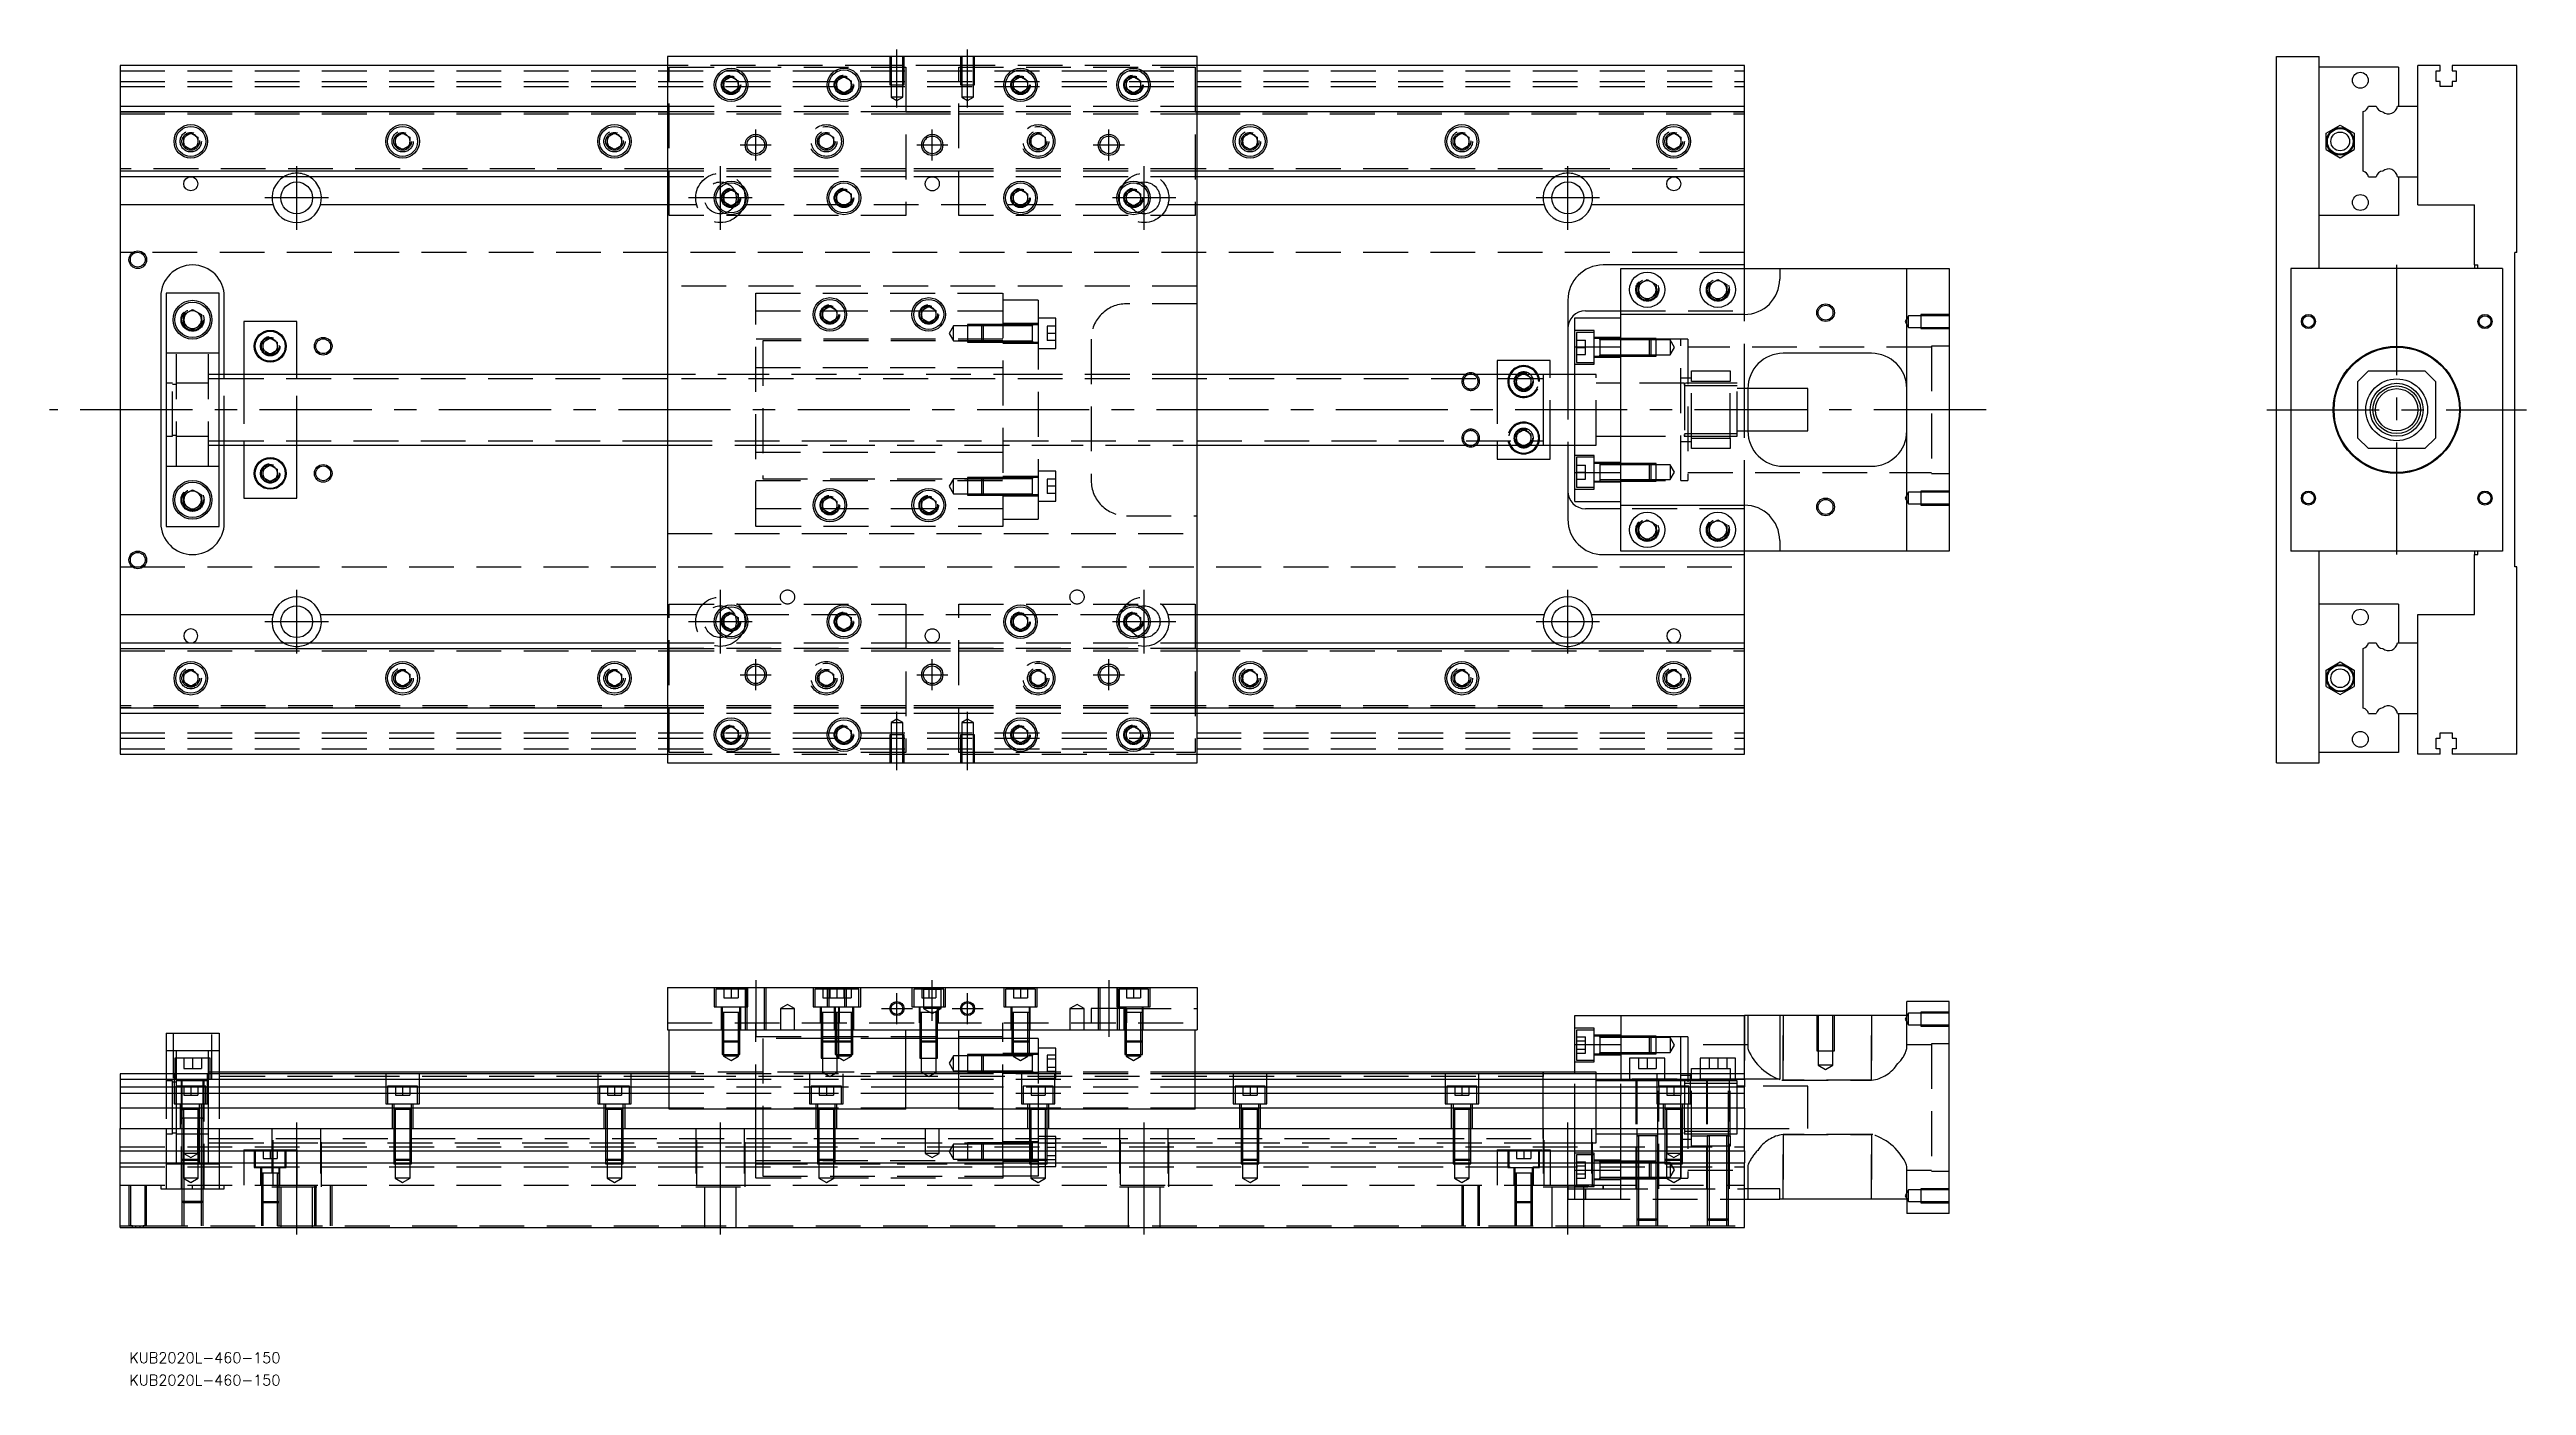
# Model space of a CAD drawing. Extents: x -20 to 681, y -276 to 102.
import ezdxf

# ---------------------------------------------------------------- set-up
doc = ezdxf.new("R2010")
doc.units = 0
doc.linetypes.add('CENTER', pattern=[50.8, 31.75, -6.35, 6.35, -6.35])
doc.linetypes.add('DASHED', pattern=[19.05, 12.7, -6.35])
doc.layers.get('0').update_dxf_attribs({"linetype": 'CONTINUOUS'})
doc.layers.add('CENTER', color=1, linetype='CENTER')
doc.styles.get("Standard").update_dxf_attribs({"font": 'txt.shx', "height": 3, "bigfont": 'bigfont.shx'})

# ---------------------------------------------------------------- blocks, each defined once
blk = doc.blocks.new('*U3')
at = {"color": 7, "linetype": 'CONTINUOUS'}
blk.add_text('KUB2020L-460-150', height=3, dxfattribs=at).set_placement((2.58, -276.24))
blk = doc.blocks.new('*U4')
at = {"color": 7, "linetype": 'CONTINUOUS'}
blk.add_text('KUB2020L-460-150', height=3, dxfattribs=at).set_placement((2.58, -269.9))

msp = doc.modelspace()

# ---------------------------------------------------------------- linework, layer by layer
at = {"color": 7, "linetype": 'CONTINUOUS'}
for p, q in [((305, 100), (155, 100)), ((155, 100), (155, -100)), ((305, -100), (305, 100)), ((610.75, -100), (610.75, 100)), ((610.75, 100), (622.75, 100)), ((622.75, 40), (622.75, 100)), ((0, 97.5), (0, 86)), ((155, 97.5), (0, 97.5)), ((171, 93.1547), (173, 94.309402)), ((171, 90.8453), (171, 93.1547)), ((173, 94.309402), (175, 93.1547)), ((175, 93.1547), (175, 90.8453)), ((203, 93.1547), (205, 94.309402)), ((203, 90.8453), (203, 93.1547)), ((205, 94.309402), (207, 93.1547)), ((207, 93.1547), (207, 90.8453)), ((253, 93.1547), (255, 94.309402)), ((253, 90.8453), (253, 93.1547)), ((255, 94.309402), (257, 93.1547)), ((257, 93.1547), (257, 90.8453)), ((285, 93.1547), (287, 94.309402)), ((285, 90.8453), (285, 93.1547)), ((287, 94.309402), (289, 93.1547)), ((289, 93.1547), (289, 90.8453)), ((460, 97.5), (305, 97.5)), ((460, 86), (460, 97.5)), ((645.25, 97), (622.75, 97)), ((645.25, 97), (645.25, 86)), ((650.75, 86), (650.75, 97.5)), ((657.05, 97.5), (650.75, 97.5)), ((655.9, 96), (657.05, 96)), ((655.9, 93), (655.9, 96)), ((657.05, 93), (655.9, 93)), ((657.05, 96), (657.05, 97.5)), ((657.05, 91.5), (657.05, 93)), ((660.45, 91.5), (657.05, 91.5)), ((660.45, 97.5), (660.45, 96)), ((678.75, 97.5), (660.45, 97.5)), ((660.45, 96), (661.6, 96)), ((660.45, 93), (660.45, 91.5)), ((661.6, 93), (660.45, 93)), ((661.6, 96), (661.6, 93)), ((678.75, 44.5), (678.75, 97.5)), ((0, 86), (0, 84.460392)), ((0, 86), (155, 86)), ((0, 84.460392), (155, 84.460392)), ((0, 84.460392), (0, 67.539608)), ((173, 89.690598), (171, 90.8453)), ((175, 90.8453), (173, 89.690598)), ((205, 89.690598), (203, 90.8453)), ((207, 90.8453), (205, 89.690598)), ((255, 89.690598), (253, 90.8453)), ((257, 90.8453), (255, 89.690598)), ((287, 89.690598), (285, 90.8453)), ((289, 90.8453), (287, 89.690598)), ((305, 86), (460, 86)), ((305, 84.460392), (460, 84.460392)), ((460, 84.460392), (460, 86)), ((460, 67.539608), (460, 84.460392)), ((635.25, 67.539608), (635.25, 84.460392)), ((636.789608, 86), (638.910392, 86)), ((644.931934, 86), (650.75, 86)), ((650.75, 66), (650.75, 86)), ((650.75, 66), (650.75, 86)), ((18, 77.1547), (20, 78.309402)), ((20, 78.309402), (22, 77.1547)), ((78, 77.1547), (80, 78.309402)), ((80, 78.309402), (82, 77.1547)), ((138, 77.1547), (140, 78.309402)), ((140, 78.309402), (142, 77.1547)), ((318, 77.1547), (320, 78.309402)), ((320, 78.309402), (322, 77.1547)), ((378, 77.1547), (380, 78.309402)), ((380, 78.309402), (382, 77.1547)), ((438, 77.1547), (440, 78.309402)), ((440, 78.309402), (442, 77.1547)), ((624.750002, 78.309401), (628.750002, 80.618802)), ((624.750002, 73.690599), (624.750002, 78.309401)), ((628.750002, 80.618802), (632.750002, 78.309401)), ((632.750002, 78.309401), (632.750002, 73.690599)), ((18, 74.8453), (18, 77.1547)), ((20, 73.690598), (18, 74.8453)), ((22, 74.8453), (20, 73.690598)), ((22, 77.1547), (22, 74.8453)), ((78, 74.8453), (78, 77.1547)), ((80, 73.690598), (78, 74.8453)), ((82, 74.8453), (80, 73.690598)), ((82, 77.1547), (82, 74.8453)), ((138, 74.8453), (138, 77.1547)), ((140, 73.690598), (138, 74.8453)), ((142, 74.8453), (140, 73.690598)), ((142, 77.1547), (142, 74.8453)), ((318, 74.8453), (318, 77.1547)), ((320, 73.690598), (318, 74.8453)), ((322, 74.8453), (320, 73.690598)), ((322, 77.1547), (322, 74.8453)), ((378, 74.8453), (378, 77.1547)), ((380, 73.690598), (378, 74.8453)), ((382, 74.8453), (380, 73.690598)), ((382, 77.1547), (382, 74.8453)), ((438, 74.8453), (438, 77.1547)), ((440, 73.690598), (438, 74.8453)), ((442, 74.8453), (440, 73.690598)), ((442, 77.1547), (442, 74.8453)), ((624.750002, 73.690599), (628.750002, 71.381198)), ((628.750002, 71.381198), (632.750002, 73.690599)), ((0, 67.539608), (0, 66)), ((155, 67.539608), (0, 67.539608)), ((155, 66), (0, 66)), ((0, 66), (0, 58)), ((460, 67.539608), (305, 67.539608)), ((460, 66), (305, 66)), ((460, 66), (460, 67.539608)), ((460, 58), (460, 66)), ((636.789608, 66), (638.910392, 66)), ((644.931934, 66), (650.75, 66)), ((645.25, 66), (645.25, 55)), ((650.75, 58), (650.75, 66)), ((43.291796, 58), (0, 58)), ((0, 58), (0, -58)), ((155, 58), (56.708204, 58)), ((171, 61.1547), (173, 62.309402)), ((171, 58.8453), (171, 61.1547)), ((173, 57.690598), (171, 58.8453)), ((173, 62.309402), (175, 61.1547)), ((175, 58.8453), (173, 57.690598)), ((175, 61.1547), (175, 58.8453)), ((203, 61.1547), (205, 62.309402)), ((203, 58.8453), (203, 61.1547)), ((205, 57.690598), (203, 58.8453)), ((205, 62.309402), (207, 61.1547)), ((207, 58.8453), (205, 57.690598)), ((207, 61.1547), (207, 58.8453)), ((253, 61.1547), (255, 62.309402)), ((253, 58.8453), (253, 61.1547)), ((255, 57.690598), (253, 58.8453)), ((255, 62.309402), (257, 61.1547)), ((257, 58.8453), (255, 57.690598)), ((257, 61.1547), (257, 58.8453)), ((285, 61.1547), (287, 62.309402)), ((285, 58.8453), (285, 61.1547)), ((287, 57.690598), (285, 58.8453)), ((287, 62.309402), (289, 61.1547)), ((289, 58.8453), (287, 57.690598)), ((289, 61.1547), (289, 58.8453)), ((403.291796, 58), (305, 58)), ((460, 58), (416.708204, 58)), ((460, 41), (460, 58)), ((650.75, 58), (666.75, 58)), ((666.75, 41), (666.75, 58)), ((645.25, 55), (622.75, 55)), ((678.75, 44.5), (678.25, 44.5)), ((678.25, -44.5), (678.25, 44.5)), ((460, 41), (420, 41)), ((425, 27), (425, 40)), ((425, 40), (470, 40)), ((430, 35.443376), (432.5, 36.886752)), ((430, 32.556624), (430, 35.443376)), ((432.5, 36.886752), (435, 35.443376)), ((435, 35.443376), (435, 32.556624)), ((450, 35.443376), (452.5, 36.886752)), ((450, 32.556624), (450, 35.443376)), ((452.5, 36.886752), (455, 35.443376)), ((455, 35.443376), (455, 32.556624)), ((460, 40), (460, 41)), ((470, 40), (470, 37)), ((470, 40), (506, 40)), ((506, -40), (506, 40)), ((506, 40), (518, 40)), ((518, 40), (518, -40)), ((614.75, 40), (614.75, -40)), ((674.75, 40), (614.75, 40)), ((666.75, 41), (667.75, 41)), ((666.75, 41), (666.75, 40)), ((667.75, 40), (667.75, 41)), ((674.75, 40), (674.75, -40)), ((11.5, 32), (11.5, -32)), ((28, 33), (13, 33)), ((13, 33), (13, -33)), ((18, 26.943376), (20.5, 28.386752)), ((20.5, 28.386752), (23, 26.943376)), ((28, -33), (28, 33)), ((29.5, 10), (29.5, 32)), ((199, 28.1547), (201, 29.309402)), ((199, 25.8453), (199, 28.1547)), ((201, 29.309402), (203, 28.1547)), ((203, 28.1547), (203, 25.8453)), ((227, 28.1547), (229, 29.309402)), ((227, 25.8453), (227, 28.1547)), ((229, 29.309402), (231, 28.1547)), ((231, 28.1547), (231, 25.8453)), ((410, 31), (410, 10)), ((432.5, 31.113248), (430, 32.556624)), ((435, 32.556624), (432.5, 31.113248)), ((452.5, 31.113248), (450, 32.556624)), ((455, 32.556624), (452.5, 31.113248)), ((18, 24.056624), (18, 26.943376)), ((20.5, 22.613248), (18, 24.056624)), ((23, 24.056624), (20.5, 22.613248)), ((23, 26.943376), (23, 24.056624)), ((50, 25), (35, 25)), ((35, 25), (35, 10)), ((50, 10), (50, 25)), ((201, 24.690598), (199, 25.8453)), ((203, 25.8453), (201, 24.690598)), ((229, 24.690598), (227, 25.8453)), ((231, 25.8453), (229, 24.690598)), ((412, 17.78342), (412, 26)), ((412, 26), (425, 26)), ((415, 28), (425, 28)), ((460, 27), (425, 27)), ((425, 17.78342), (425, 27)), ((40.5, 19.1547), (42.5, 20.309402)), ((40.5, 16.8453), (40.5, 19.1547)), ((42.5, 15.690598), (40.5, 16.8453)), ((42.5, 20.309402), (44.5, 19.1547)), ((44.5, 16.8453), (42.5, 15.690598)), ((44.5, 19.1547), (44.5, 16.8453)), ((412, -17.78342), (412, 17.78342)), ((412, 17.78342), (425, 17.78342)), ((425, -17.78342), (425, 17.78342)), ((425, -17.78342), (425, 17.78342)), ((496, 16), (471, 16)), ((155, 10), (28, 10)), ((403, 10), (305, 10)), ((390, 14), (390, 10)), ((405, 14), (390, 14)), ((396.964102, 10), (397.5, 10.309402)), ((397.5, 10.309402), (398.035898, 10)), ((403, 10), (402.995, 10)), ((403, 10), (403, -10)), ((412, 10), (403, 10)), ((403.005, 10), (403, 10)), ((405, 10), (405, 14)), ((636.75, 11), (633.75, 8)), ((633.75, -8), (633.75, 8)), ((636.75, 11), (652.75, 11)), ((655.75, 8), (652.75, 11)), ((655.75, 8), (655.75, -8)), ((461, 6), (461, -6)), ((478, 6), (461, 6)), ((478, -6), (478, 6)), ((461, -6), (478, -6)), ((28, -10), (155, -10)), ((29.5, -32), (29.5, -10)), ((35, -10), (35, -25)), ((50, -25), (50, -10)), ((305, -10), (403, -10)), ((390, -10), (390, -14)), ((390, -14), (405, -14)), ((397.5, -10.309402), (396.964102, -10)), ((398.035898, -10), (397.5, -10.309402)), ((402.995, -10), (403, -10)), ((403, -10), (412, -10)), ((403, -10), (403.005, -10)), ((405, -14), (405, -10)), ((410, -10), (410, -31)), ((633.75, -8), (636.75, -11)), ((652.75, -11), (636.75, -11)), ((652.75, -11), (655.75, -8)), ((40.5, -16.8453), (42.5, -15.690598)), ((40.5, -19.1547), (40.5, -16.8453)), ((42.5, -20.309402), (40.5, -19.1547)), ((42.5, -15.690598), (44.5, -16.8453)), ((44.5, -19.1547), (42.5, -20.309402)), ((44.5, -16.8453), (44.5, -19.1547)), ((412, -17.78342), (425, -17.78342)), ((412, -26), (412, -17.78342)), ((425, -27), (425, -17.78342)), ((471, -16), (496, -16)), ((18, -24.056624), (20.5, -22.613248)), ((18, -26.943376), (18, -24.056624)), ((20.5, -28.386752), (18, -26.943376)), ((20.5, -22.613248), (23, -24.056624)), ((23, -26.943376), (20.5, -28.386752)), ((23, -24.056624), (23, -26.943376)), ((35, -25), (50, -25)), ((199, -25.8453), (201, -24.690598)), ((199, -28.1547), (199, -25.8453)), ((201, -24.690598), (203, -25.8453)), ((203, -25.8453), (203, -28.1547)), ((227, -25.8453), (229, -24.690598)), ((227, -28.1547), (227, -25.8453)), ((229, -24.690598), (231, -25.8453)), ((231, -25.8453), (231, -28.1547)), ((412, -26), (425, -26)), ((425, -28), (415, -28)), ((425, -27), (460, -27)), ((425, -40), (425, -27)), ((617.85, -24.499994), (617.85, -24.500852)), ((617.85, -24.500852), (617.85, -24.9)), ((13, -33), (28, -33)), ((201, -29.309402), (199, -28.1547)), ((203, -28.1547), (201, -29.309402)), ((229, -29.309402), (227, -28.1547)), ((231, -28.1547), (229, -29.309402)), ((430, -32.556624), (432.5, -31.113248)), ((430, -35.443376), (430, -32.556624)), ((432.5, -31.113248), (435, -32.556624)), ((435, -32.556624), (435, -35.443376)), ((450, -32.556624), (452.5, -31.113248)), ((450, -35.443376), (450, -32.556624)), ((452.5, -31.113248), (455, -32.556624)), ((455, -32.556624), (455, -35.443376)), ((420, -41), (460, -41)), ((470, -40), (425, -40)), ((432.5, -36.886752), (430, -35.443376)), ((435, -35.443376), (432.5, -36.886752)), ((452.5, -36.886752), (450, -35.443376)), ((455, -35.443376), (452.5, -36.886752)), ((460, -41), (460, -40)), ((460, -58), (460, -41)), ((470, -37), (470, -40)), ((506, -40), (470, -40)), ((518, -40), (506, -40)), ((674.75, -40), (614.75, -40)), ((622.75, -100), (622.75, -40)), ((666.75, -40), (666.75, -41)), ((666.75, -58), (666.75, -41)), ((666.75, -41), (667.75, -41)), ((667.75, -41), (667.75, -40)), ((678.75, -44.5), (678.25, -44.5)), ((678.75, -97.5), (678.75, -44.5)), ((645.25, -55), (622.75, -55)), ((645.25, -55), (645.25, -66)), ((0, -58), (0, -66)), ((0, -58), (43.291796, -58)), ((56.708204, -58), (155, -58)), ((171, -58.8453), (173, -57.690598)), ((171, -61.1547), (171, -58.8453)), ((173, -62.309402), (171, -61.1547)), ((173, -57.690598), (175, -58.8453)), ((175, -61.1547), (173, -62.309402)), ((175, -58.8453), (175, -61.1547)), ((203, -58.8453), (205, -57.690598)), ((203, -61.1547), (203, -58.8453)), ((205, -62.309402), (203, -61.1547)), ((205, -57.690598), (207, -58.8453)), ((207, -61.1547), (205, -62.309402)), ((207, -58.8453), (207, -61.1547)), ((253, -58.8453), (255, -57.690598)), ((253, -61.1547), (253, -58.8453)), ((255, -62.309402), (253, -61.1547)), ((255, -57.690598), (257, -58.8453)), ((257, -61.1547), (255, -62.309402)), ((257, -58.8453), (257, -61.1547)), ((285, -58.8453), (287, -57.690598)), ((285, -61.1547), (285, -58.8453)), ((287, -62.309402), (285, -61.1547)), ((287, -57.690598), (289, -58.8453)), ((289, -61.1547), (287, -62.309402)), ((289, -58.8453), (289, -61.1547)), ((305, -58), (403.291796, -58)), ((416.708204, -58), (460, -58)), ((460, -66), (460, -58)), ((650.75, -66), (650.75, -58)), ((650.75, -58), (666.75, -58)), ((0, -66), (0, -67.539608)), ((0, -66), (155, -66)), ((0, -67.539608), (155, -67.539608)), ((0, -67.539608), (0, -84.460392)), ((305, -66), (460, -66)), ((305, -67.539608), (460, -67.539608)), ((460, -67.539608), (460, -66)), ((460, -84.460392), (460, -67.539608)), ((635.25, -84.460392), (635.25, -67.539608)), ((636.789608, -66), (638.910392, -66)), ((644.931934, -66), (650.75, -66)), ((650.75, -86), (650.75, -66)), ((650.75, -86), (650.75, -66)), ((18, -74.8453), (20, -73.690598)), ((18, -77.1547), (18, -74.8453)), ((20, -78.309402), (18, -77.1547)), ((20, -73.690598), (22, -74.8453)), ((22, -77.1547), (20, -78.309402)), ((22, -74.8453), (22, -77.1547)), ((78, -74.8453), (80, -73.690598)), ((78, -77.1547), (78, -74.8453)), ((80, -78.309402), (78, -77.1547)), ((80, -73.690598), (82, -74.8453)), ((82, -77.1547), (80, -78.309402)), ((82, -74.8453), (82, -77.1547)), ((138, -74.8453), (140, -73.690598)), ((138, -77.1547), (138, -74.8453)), ((140, -78.309402), (138, -77.1547)), ((140, -73.690598), (142, -74.8453)), ((142, -77.1547), (140, -78.309402)), ((142, -74.8453), (142, -77.1547)), ((318, -74.8453), (320, -73.690598)), ((318, -77.1547), (318, -74.8453)), ((320, -78.309402), (318, -77.1547)), ((320, -73.690598), (322, -74.8453)), ((322, -77.1547), (320, -78.309402)), ((322, -74.8453), (322, -77.1547)), ((378, -74.8453), (380, -73.690598)), ((378, -77.1547), (378, -74.8453)), ((380, -78.309402), (378, -77.1547)), ((380, -73.690598), (382, -74.8453)), ((382, -77.1547), (380, -78.309402)), ((382, -74.8453), (382, -77.1547)), ((438, -74.8453), (440, -73.690598)), ((438, -77.1547), (438, -74.8453)), ((440, -78.309402), (438, -77.1547)), ((440, -73.690598), (442, -74.8453)), ((442, -77.1547), (440, -78.309402)), ((442, -74.8453), (442, -77.1547)), ((624.750002, -73.690599), (628.750002, -71.381198)), ((624.750002, -78.309401), (624.750002, -73.690599)), ((628.750002, -71.381198), (632.750002, -73.690599)), ((632.750002, -73.690599), (632.750002, -78.309401)), ((624.750002, -78.309401), (628.750002, -80.618802)), ((628.750002, -80.618802), (632.750002, -78.309401)), ((0, -84.460392), (0, -86)), ((155, -84.460392), (0, -84.460392)), ((155, -86), (0, -86)), ((0, -86), (0, -97.5)), ((171, -90.8453), (173, -89.690598)), ((171, -93.1547), (171, -90.8453)), ((173, -89.690598), (175, -90.8453)), ((175, -90.8453), (175, -93.1547)), ((203, -90.8453), (205, -89.690598)), ((203, -93.1547), (203, -90.8453)), ((205, -89.690598), (207, -90.8453)), ((207, -90.8453), (207, -93.1547)), ((253, -90.8453), (255, -89.690598)), ((253, -93.1547), (253, -90.8453)), ((255, -89.690598), (257, -90.8453)), ((257, -90.8453), (257, -93.1547)), ((285, -90.8453), (287, -89.690598)), ((285, -93.1547), (285, -90.8453)), ((287, -89.690598), (289, -90.8453)), ((289, -90.8453), (289, -93.1547)), ((460, -84.460392), (305, -84.460392)), ((460, -86), (305, -86)), ((460, -86), (460, -84.460392)), ((460, -97.5), (460, -86)), ((636.789608, -86), (638.910392, -86)), ((644.931934, -86), (650.75, -86)), ((645.25, -86), (645.25, -97)), ((650.75, -97.5), (650.75, -86)), ((0, -97.5), (155, -97.5)), ((173, -94.309402), (171, -93.1547)), ((175, -93.1547), (173, -94.309402)), ((205, -94.309402), (203, -93.1547)), ((207, -93.1547), (205, -94.309402)), ((255, -94.309402), (253, -93.1547)), ((257, -93.1547), (255, -94.309402)), ((287, -94.309402), (285, -93.1547)), ((289, -93.1547), (287, -94.309402)), ((305, -97.5), (460, -97.5)), ((645.25, -97), (622.75, -97)), ((657.05, -97.5), (650.75, -97.5)), ((655.9, -93), (657.05, -93)), ((655.9, -96), (655.9, -93)), ((657.05, -96), (655.9, -96)), ((657.05, -91.5), (660.45, -91.5)), ((657.05, -93), (657.05, -91.5)), ((657.05, -97.5), (657.05, -96)), ((660.45, -91.5), (660.45, -93)), ((660.45, -93), (661.6, -93)), ((660.45, -96), (660.45, -97.5)), ((661.6, -96), (660.45, -96)), ((678.75, -97.5), (660.45, -97.5)), ((661.6, -93), (661.6, -96)), ((155, -100), (305, -100)), ((610.75, -100), (622.75, -100)), ((155, -163.53), (155, -175.53)), ((155, -163.53), (305, -163.53)), ((305, -163.53), (305, -175.53)), ((506, -171.53), (506, -167.53)), ((518, -167.53), (506, -167.53)), ((518, -227.53), (518, -167.53)), ((412, -171.53), (425, -171.53)), ((412, -179.74658), (412, -171.53)), ((425, -171.53), (460, -171.53)), ((425, -171.53), (425, -188.03)), ((460, -188.03), (460, -171.53)), ((470, -171.53), (460, -171.53)), ((470, -171.53), (470, -189.53)), ((506, -171.53), (470, -171.53)), ((13, -176.53), (28, -176.53)), ((13, -176.53), (13, -188.03)), ((28, -176.53), (28, -188.03)), ((155, -175.53), (305, -175.53)), ((155.5, -198.03), (155.5, -175.53)), ((222.5, -198.03), (222.5, -175.53)), ((237.5, -198.03), (237.5, -175.53)), ((304.5, -198.03), (304.5, -175.53)), ((412, -179.74658), (425, -179.74658)), ((412, -188.03), (412, -179.74658)), ((419.1, -177.352326), (419.1, -177.353182)), ((419.1, -179.7023), (419.1, -179.98317)), ((419.1, -181.619328), (419.1, -182.352336)), ((0, -188.03), (0, -189.569608)), ((155.5, -188.03), (0, -188.03)), ((155.5, -187.53), (28, -187.53)), ((237.5, -188.03), (222.5, -188.03)), ((258.4, -182.93), (258.4, -182.529994)), ((258.4, -187.530006), (258.4, -187.13)), ((403, -187.53), (304.5, -187.53)), ((460, -188.03), (304.5, -188.03)), ((403, -187.53), (402.995, -187.53)), ((403, -187.529994), (403, -188.03)), ((403, -187.530502), (403, -187.53)), ((403.005, -187.53), (403, -187.53)), ((412, -187.53), (403, -187.53)), ((403, -188.027168), (403, -187.530502)), ((403, -188.03), (403, -188.78)), ((437.5, -183.53), (427.5, -183.53)), ((427.5, -183.53), (427.5, -188.03)), ((437.5, -188.03), (437.5, -183.53)), ((457.5, -183.53), (447.5, -183.53)), ((447.5, -183.53), (447.5, -188.03)), ((457.5, -188.03), (457.5, -183.53)), ((460, -189.569608), (460, -188.03)), ((155.5, -189.569608), (0, -189.569608)), ((0, -189.569608), (0, -191.690392)), ((0, -191.690392), (155.5, -191.690392)), ((0, -191.690392), (0, -193.600532)), ((155.5, -193.600532), (0, -193.600532)), ((0, -193.600532), (0, -197.711934)), ((237.5, -189.569608), (222.5, -189.569608)), ((222.5, -191.690392), (237.5, -191.690392)), ((237.5, -193.600532), (222.5, -193.600532)), ((460, -189.569608), (304.5, -189.569608)), ((304.5, -191.690392), (460, -191.690392)), ((460, -193.600532), (304.5, -193.600532)), ((443, -190.029994), (443, -190.78)), ((470, -189.53), (460, -189.53)), ((460, -189.569608), (460, -191.690392)), ((460, -193.600532), (460, -191.690392)), ((460, -197.711934), (460, -193.600532)), ((155.5, -197.711934), (0, -197.711934)), ((0, -197.711934), (0, -203.53)), ((17.9, -200.53), (17.499994, -200.53)), ((22.5, -200.53), (22.1, -200.53)), ((23.500006, -200.53), (22.5, -200.53)), ((222.5, -198.03), (155.5, -198.03)), ((237.5, -197.711934), (222.5, -197.711934)), ((304.5, -198.03), (237.5, -198.03)), ((460, -197.711934), (304.5, -197.711934)), ((460, -197.711934), (460, -203.53)), ((0, -203.53), (460, -203.53)), ((0, -209.83), (0, -203.53)), ((0, -209.83), (460, -209.83)), ((0, -213.23), (0, -209.83)), ((258.4, -209.879968), (258.4, -209.83)), ((460, -209.83), (460, -203.53)), ((460, -209.83), (460, -213.23)), ((0, -231.53), (0, -213.23)), ((0, -213.23), (460, -213.23)), ((258.4, -212.530006), (258.4, -212.529148)), ((419.1, -212.707664), (419.1, -212.708522)), ((419.1, -212.708522), (419.1, -213.23)), ((419.1, -215.057638), (419.1, -215.33851)), ((419.1, -216.974666), (419.1, -217.707674)), ((460, -231.53), (460, -213.23)), ((470, -220.53), (460, -220.53)), ((460, -223.53), (470, -223.53)), ((470, -223.53), (470, -220.53)), ((506, -223.53), (470, -223.53)), ((506, -223.53), (506, -227.53)), ((518, -227.53), (506, -227.53)), ((0, -231.53), (460, -231.53))]:
    msp.add_line(p, q, dxfattribs=at)
at = {"color": 3, "linetype": 'DASHED'}
for p, q in [((218.000006, 100), (218.000006, 92)), ((218.35, 100), (218.35, 92)), ((221.65, 92), (221.65, 100)), ((221.999994, 92), (221.999994, 100)), ((238.000006, 100), (238.000006, 92)), ((238.35, 100), (238.35, 92)), ((241.65, 92), (241.65, 100)), ((241.999994, 92), (241.999994, 100)), ((0, 96), (460, 96)), ((0, 93), (460, 93)), ((0, 91.5), (460, 91.5)), ((218.000006, 97.5), (155, 97.5)), ((155.5, 97), (222.5, 97)), ((155.5, 55), (155.5, 97)), ((170.5, 92), (170.512884, 92.253488)), ((207.483582, 92.286038), (207.5, 92)), ((221.999994, 97.5), (218.000006, 97.5)), ((218.000006, 92), (221.999994, 92)), ((218.35, 92), (218.35, 88.5)), ((221.65, 88.5), (221.65, 92)), ((238.000006, 97.5), (221.999994, 97.5)), ((222.5, 97), (222.5, 55)), ((237.5, 55), (237.5, 97)), ((237.5, 97), (304.5, 97)), ((241.999994, 97.5), (238.000006, 97.5)), ((238.000006, 92), (241.999994, 92)), ((238.35, 92), (238.35, 88.5)), ((241.65, 88.5), (241.65, 92)), ((305, 97.5), (241.999994, 97.5)), ((252.5, 92), (252.518502, 92.303588)), ((284.5, 92), (284.512884, 92.253488)), ((304.5, 97), (304.5, 55)), ((0, 84.403994), (155.5, 84.403994)), ((155, 86), (155.5, 86)), ((155, 84.460392), (155.5, 84.460392)), ((155.5, 86), (222.5, 86)), ((155.5, 84.460392), (222.5, 84.460392)), ((222.5, 84.403994), (155.5, 84.403994)), ((221.65, 88.5), (218.35, 88.5)), ((218.35, 88.5), (220, 87.547372)), ((220, 87.547372), (221.65, 88.5)), ((222.5, 86), (237.5, 86)), ((222.5, 84.460392), (237.5, 84.460392)), ((222.5, 84.403994), (237.5, 84.403994)), ((237.5, 86), (304.5, 86)), ((237.5, 84.460392), (304.5, 84.460392)), ((304.5, 84.403994), (237.5, 84.403994)), ((241.65, 88.5), (238.35, 88.5)), ((238.35, 88.5), (240, 87.547372)), ((240, 87.547372), (241.65, 88.5)), ((304.5, 86), (305, 86)), ((304.5, 84.460392), (305, 84.460392)), ((304.5, 84.403994), (460, 84.403994)), ((0, 83.8), (155.5, 83.8)), ((155.5, 83.8), (222.5, 83.8)), ((198, 77.1547), (200, 78.309402)), ((200, 78.309402), (202, 77.1547)), ((222.5, 83.8), (237.5, 83.8)), ((237.5, 83.8), (304.5, 83.8)), ((258, 77.1547), (260, 78.309402)), ((260, 78.309402), (262, 77.1547)), ((304.5, 83.8), (460, 83.8)), ((22.483582, 76.286038), (22.5, 76)), ((77.5, 76), (77.534018, 76.411016)), ((142.483582, 76.286038), (142.5, 76)), ((197.5, 76), (197.534018, 76.411016)), ((198, 74.8453), (198, 77.1547)), ((200, 73.690598), (198, 74.8453)), ((202, 74.8453), (200, 73.690598)), ((202, 77.1547), (202, 74.8453)), ((257.5, 76), (257.534018, 76.411016)), ((258, 74.8453), (258, 77.1547)), ((260, 73.690598), (258, 74.8453)), ((262, 74.8453), (260, 73.690598)), ((262, 77.1547), (262, 74.8453)), ((322.483582, 76.286038), (322.5, 76)), ((382.483582, 76.286038), (382.5, 76)), ((437.5, 76), (437.534018, 76.411016)), ((155.5, 68.2), (0, 68.2)), ((155.5, 67.596006), (0, 67.596006)), ((155.5, 67.539608), (155, 67.539608)), ((155.5, 66), (155, 66)), ((222.5, 68.2), (155.5, 68.2)), ((222.5, 67.596006), (155.5, 67.596006)), ((222.5, 67.539608), (155.5, 67.539608)), ((222.5, 66), (155.5, 66)), ((237.5, 68.2), (222.5, 68.2)), ((237.5, 67.596006), (222.5, 67.596006)), ((237.5, 67.539608), (222.5, 67.539608)), ((237.5, 66), (222.5, 66)), ((304.5, 68.2), (237.5, 68.2)), ((304.5, 67.596006), (237.5, 67.596006)), ((304.5, 67.539608), (237.5, 67.539608)), ((304.5, 66), (237.5, 66)), ((460, 68.2), (304.5, 68.2)), ((460, 67.596006), (304.5, 67.596006)), ((305, 67.539608), (304.5, 67.539608)), ((305, 66), (304.5, 66)), ((155.5, 58), (155, 58)), ((163.291796, 58), (155.5, 58)), ((170.5, 60), (170.512884, 60.253488)), ((283.291796, 58), (176.708204, 58)), ((202.5, 60), (202.512884, 60.253488)), ((252.5, 60), (252.518502, 60.303588)), ((284.5, 60), (284.512884, 60.253488)), ((304.5, 58), (296.708204, 58)), ((305, 58), (304.5, 58)), ((222.5, 55), (155.5, 55)), ((304.5, 55), (237.5, 55)), ((4.359688, 44.5), (0, 44.5)), ((460, 44.5), (5.640312, 44.5)), ((460, 28), (460, 40)), ((305, 35), (155, 35)), ((180, -33), (180, 33)), ((180, 33), (250, 33)), ((250, 33), (250, -33)), ((260, 31), (250, 31)), ((260, 31), (260, 24.098756)), ((305, 30), (285, 30)), ((435.477798, 34.364306), (435.5, 34)), ((455.477798, 34.364306), (455.5, 34)), ((17.5, 25.5), (17.520026, 25.846056)), ((180, 28), (250, 28)), ((198.5, 27), (198.518502, 27.303588)), ((231.483582, 27.286038), (231.5, 27)), ((236, 23.750636), (234.787564, 21.650636)), ((234.787564, 21.650636), (236, 19.550636)), ((236, 19.550636), (236, 23.750636)), ((240, 23.750636), (236, 23.750636)), ((240, 24.15063), (240, 19.15064)), ((244.39998, 24.15063), (240, 24.15063)), ((243.99998, 23.750636), (240, 23.750636)), ((244.4, 24.150636), (244, 23.750636)), ((244, 19.550636), (244, 23.750636)), ((250, 23.750636), (244, 23.750636)), ((244.4, 24.150636), (244.4, 19.150636)), ((250, 24.150636), (244.4, 24.150636)), ((250, 24.15063), (244.4, 24.15063)), ((260, 24.400636), (250, 24.400636)), ((260, 24.098756), (250, 24.098756)), ((258.405, 24.150636), (250.00002, 24.150636)), ((258.4, 23.750636), (250.00002, 23.750636)), ((260, 24.150636), (258.395, 24.150636)), ((258.4, 23.893236), (258.4, 24.150636)), ((258.4, 24.150636), (258.4, 23.893186)), ((258.4, 19.408084), (258.4, 23.893236)), ((265, 25.900636), (260, 25.900636)), ((260, 24.098756), (260, -24.098756)), ((262.5, 23.650636), (262.5, 21.650636)), ((265, 23.650636), (262.5, 23.650636)), ((262.5, 21.650636), (262.5, 19.650636)), ((265, 21.650636), (262.5, 21.650636)), ((265, 17.400636), (265, 25.900636)), ((417.5, 22.42767), (412, 22.42767)), ((412.5, 21.92767), (412.5, 13.42767)), ((417.5, 21.92767), (412.5, 21.92767)), ((417.5, 12.92767), (417.5, 22.42767)), ((425, 28), (460, 28)), ((425, 17.78342), (425, 26)), ((460, 27), (460, 28)), ((460, 6), (460, 27)), ((506.5, 26.65), (505.547372, 25)), ((505.547372, 25), (506.5, 23.35)), ((506.5, 23.35), (506.5, 26.65)), ((510, 26.65), (506.5, 26.65)), ((506.5, 23.35), (510, 23.35)), ((510, 26.999994), (510, 23.000006)), ((518, 26.999994), (510, 26.999994)), ((518, 26.65), (510, 26.65)), ((510, 23.35), (518, 23.35)), ((510, 23.000006), (518, 23.000006)), ((16, 16), (13, 16)), ((16, -16), (16, 16)), ((25, 16), (16, 16)), ((25, -16), (25, 16)), ((28, 16), (25, 16)), ((44.983582, 18.286038), (45, 18)), ((250, 20), (180, 20)), ((182, 19.5), (182, -19.5)), ((250, 19.5), (182, 19.5)), ((236, 19.550636), (240, 19.550636)), ((240, 19.550636), (243.99998, 19.550636)), ((240, 19.15064), (244.39998, 19.15064)), ((244, 19.550636), (244.4, 19.150636)), ((244, 19.550636), (250, 19.550636)), ((244.4, 19.15064), (250, 19.15064)), ((244.4, 19.150636), (250, 19.150636)), ((250, 18.900636), (260, 18.900636)), ((250.00002, 19.550636), (258.4, 19.550636)), ((250.00002, 19.150636), (258.405, 19.150636)), ((258.395, 19.150636), (260, 19.150636)), ((258.4, 19.408102), (258.4, 19.150636)), ((258.4, 19.150636), (258.4, 19.408084)), ((260, 17.400636), (265, 17.400636)), ((265, 19.650636), (262.5, 19.650636)), ((275, 20), (275, -20)), ((412.5, 19.67767), (415, 19.67767)), ((412.5, 17.67767), (415, 17.67767)), ((412.5, 15.67767), (415, 15.67767)), ((415, 17.67767), (415, 19.67767)), ((415, 15.67767), (415, 17.67767)), ((425, 20.42767), (417.5, 20.42767)), ((419.1, 20.17767), (417.5, 20.17767)), ((417.5, 15.17767), (419.1, 15.17767)), ((417.5, 14.92767), (425, 14.92767)), ((419.1, 20.17767), (419.095, 20.17767)), ((419.095, 15.17767), (419.1, 15.17767)), ((419.1, 20.17767), (419.1, 19.92022)), ((419.1, 19.920202), (419.1, 20.17767)), ((424.99998, 20.17767), (419.1, 20.17767)), ((419.105, 20.17767), (419.1, 20.17767)), ((419.1, 19.92022), (419.1, 15.435068)), ((424.99998, 19.77767), (419.1, 19.77767)), ((419.1, 15.57767), (424.99998, 15.57767)), ((419.1, 15.17767), (419.1, 15.435118)), ((419.1, 15.435068), (419.1, 15.17767)), ((419.1, 15.17767), (424.99998, 15.17767)), ((419.1, 15.17767), (419.105, 15.17767)), ((433.1, 20.17767), (425, 20.17767)), ((433.1, 20.177664), (425, 20.177664)), ((442, 20), (425, 20)), ((433.5, 19.77767), (425, 19.77767)), ((425, 15.57767), (433.5, 15.57767)), ((425, 15.177674), (433.1, 15.177674)), ((425, 15.17767), (433.1, 15.17767)), ((433.1, 15.17767), (433.1, 20.17767)), ((433.5, 19.77767), (433.1, 20.17767)), ((433.1, 15.17767), (433.5, 15.57767)), ((435, 20.177664), (433.10002, 20.177664)), ((433.10002, 15.177674), (435, 15.177674)), ((433.5, 19.77767), (433.5, 15.57767)), ((435, 19.77767), (433.50002, 19.77767)), ((433.50002, 15.57767), (435, 15.57767)), ((435, 15.177674), (435, 20.177664)), ((439, 19.77767), (435, 19.77767)), ((435, 15.57767), (439, 15.57767)), ((439, 19.77767), (439, 15.57767)), ((440.212436, 17.67767), (439, 19.77767)), ((439, 15.57767), (440.212436, 17.67767)), ((442, -20), (442, 20)), ((444, 20), (442, 20)), ((444, 20), (444, -20)), ((513, 17.75), (444, 17.75)), ((513, 18), (513, -18)), ((518, 18), (513, 18)), ((14.85, 7.5), (13, 7.5)), ((14.85, -7.5), (14.85, 7.5)), ((16, 7.15), (14.85, 7.15)), ((25, 7.5), (16, 7.5)), ((28, 10), (25, 10)), ((28, 8.75), (25, 8.75)), ((155, 8.75), (28, 8.75)), ((29.5, 8.75), (29.5, 10)), ((29.5, -8.75), (29.5, 8.75)), ((35, 10), (35, 8.75)), ((35, 8.75), (35, -8.75)), ((50, 8.75), (50, 10)), ((50, -8.75), (50, 8.75)), ((181.99998, 10), (155, 10)), ((305, 8.75), (155, 8.75)), ((180, 12), (250, 12)), ((260, 10), (182, 10)), ((305, 10), (260.00002, 10)), ((403, 8.75), (305, 8.75)), ((390, 10), (390, 8.75)), ((390, 8.75), (390, -8.75)), ((395, 8), (395.018502, 8.303588)), ((395.5, 9.1547), (396.964102, 10)), ((395.5, 8.75), (395.5, 9.1547)), ((395.5, 6.8453), (395.5, 8.75)), ((398.035898, 10), (399.5, 9.1547)), ((399.5, 9.1547), (399.5, 8.75)), ((399.5, 8.75), (399.5, 6.8453)), ((405, -10), (405, 10)), ((410, 10), (410, -10)), ((412, 12.92767), (417.5, 12.92767)), ((418, 10), (412, 10)), ((412.5, 13.42767), (417.5, 13.42767)), ((418, -10), (418, 10)), ((425, 7.5), (418, 7.5)), ((443.005, 7.5), (425, 7.5)), ((445, 9), (442, 9)), ((456, 7.5), (442.995, 7.5)), ((443, 6.950984), (443, 7.5)), ((443, 7.5), (443, 6.951128)), ((445, 11), (456, 11)), ((445, 8), (445, 11)), ((456, 8), (445, 8)), ((445, -8), (445, 8)), ((456, 11), (456, 8)), ((456, -8), (456, 8)), ((458, 7.5), (456, 7.5)), ((458, -7.5), (458, 7.5)), ((397.5, 5.690598), (395.5, 6.8453)), ((399.5, 6.8453), (397.5, 5.690598)), ((443, 6.951128), (443, -6.950984)), ((456, 6.75), (443, 6.75)), ((458, 6.75), (456, 6.75)), ((461, 6), (458, 6)), ((460, -6), (460, 6)), ((395.5, -6.8453), (397.5, -5.690598)), ((395.5, -8.75), (395.5, -6.8453)), ((397.5, -5.690598), (399.5, -6.8453)), ((399.5, -6.8453), (399.5, -8.75)), ((443, -6.75), (456, -6.75)), ((443, -7.499332), (443, -6.950962)), ((443, -6.950984), (443, -7.5)), ((456, -6.75), (458, -6.75)), ((458, -6), (461, -6)), ((460, -27), (460, -6)), ((13, -7.5), (14.85, -7.5)), ((14.85, -7.15), (16, -7.15)), ((16, -7.5), (25, -7.5)), ((25, -8.75), (28, -8.75)), ((25, -10), (28, -10)), ((28, -8.75), (155, -8.75)), ((29.5, -10), (29.5, -8.75)), ((35, -8.75), (35, -10)), ((50, -10), (50, -8.75)), ((155, -8.75), (305, -8.75)), ((155, -10), (181.99998, -10)), ((180, -12), (250, -12)), ((182, -10), (260, -10)), ((260.00002, -10), (305, -10)), ((305, -8.75), (403, -8.75)), ((390, -8.75), (390, -10)), ((395, -8), (395.018502, -7.696412)), ((395.5, -9.1547), (395.5, -8.75)), ((396.964102, -10), (395.5, -9.1547)), ((399.5, -9.1547), (398.035898, -10)), ((399.5, -8.75), (399.5, -9.1547)), ((403, -9.999498), (403, -10)), ((412, -10), (418, -10)), ((417.5, -12.92767), (412, -12.92767)), ((412.5, -13.42767), (412.5, -21.92767)), ((417.5, -13.42767), (412.5, -13.42767)), ((417.5, -22.42767), (417.5, -12.92767)), ((418, -7.5), (425, -7.5)), ((425, -7.5), (443.005, -7.5)), ((442, -9), (445, -9)), ((442.995, -7.5), (456, -7.5)), ((443, -7.5), (443, -7.499332)), ((445, -8), (456, -8)), ((445, -11), (445, -8)), ((456, -11), (445, -11)), ((456, -7.5), (458, -7.5)), ((456, -8), (456, -11)), ((13, -16), (16, -16)), ((16, -16), (25, -16)), ((25, -16), (28, -16)), ((44.983582, -17.713962), (45, -18)), ((180, -20), (250, -20)), ((182, -19.5), (250, -19.5)), ((236, -19.550636), (234.787564, -21.650636)), ((236, -23.750636), (236, -19.550636)), ((240, -19.550636), (236, -19.550636)), ((240, -19.15064), (240, -24.15063)), ((244.39998, -19.15064), (240, -19.15064)), ((243.99998, -19.550636), (240, -19.550636)), ((244.4, -19.150636), (244, -19.550636)), ((244, -23.750636), (244, -19.550636)), ((250, -19.550636), (244, -19.550636)), ((244.4, -19.150636), (244.4, -24.150636)), ((250, -19.150636), (244.4, -19.150636)), ((250, -19.15064), (244.4, -19.15064)), ((260, -18.900636), (250, -18.900636)), ((258.405, -19.150636), (250.00002, -19.150636)), ((258.4, -19.550636), (250.00002, -19.550636)), ((260, -19.150636), (258.395, -19.150636)), ((258.4, -19.408034), (258.4, -19.150636)), ((258.4, -19.150636), (258.4, -19.408084)), ((258.4, -23.893186), (258.4, -19.408034)), ((265, -17.400636), (260, -17.400636)), ((262.5, -19.650636), (262.5, -21.650636)), ((265, -19.650636), (262.5, -19.650636)), ((265, -25.900636), (265, -17.400636)), ((412.5, -15.67767), (415, -15.67767)), ((412.5, -17.67767), (415, -17.67767)), ((412.5, -19.67767), (415, -19.67767)), ((415, -17.67767), (415, -15.67767)), ((415, -19.67767), (415, -17.67767)), ((425, -14.92767), (417.5, -14.92767)), ((419.1, -15.17767), (417.5, -15.17767)), ((417.5, -20.17767), (419.1, -20.17767)), ((417.5, -20.42767), (425, -20.42767)), ((419.1, -15.17767), (419.095, -15.17767)), ((419.095, -20.17767), (419.1, -20.17767)), ((419.1, -15.17767), (419.1, -15.435118)), ((419.105, -15.17767), (419.1, -15.17767)), ((424.99998, -15.17767), (419.1, -15.17767)), ((419.1, -15.435118), (419.1, -19.920272)), ((424.99998, -15.57767), (419.1, -15.57767)), ((419.1, -19.77767), (424.99998, -19.77767)), ((419.1, -19.920272), (419.1, -20.17767)), ((419.1, -20.17767), (419.105, -20.17767)), ((419.1, -20.17767), (424.99998, -20.17767)), ((433.1, -15.17767), (425, -15.17767)), ((433.1, -15.177674), (425, -15.177674)), ((433.5, -15.57767), (425, -15.57767)), ((425, -26), (425, -17.78342)), ((425, -19.77767), (433.5, -19.77767)), ((425, -20), (442, -20)), ((425, -20.177664), (433.1, -20.177664)), ((425, -20.17767), (433.1, -20.17767)), ((433.1, -20.17767), (433.1, -15.17767)), ((433.5, -15.57767), (433.1, -15.17767)), ((433.1, -20.17767), (433.5, -19.77767)), ((435, -15.177674), (433.10002, -15.177674)), ((433.10002, -20.177664), (435, -20.177664)), ((433.5, -15.57767), (433.5, -19.77767)), ((435, -15.57767), (433.50002, -15.57767)), ((433.50002, -19.77767), (435, -19.77767)), ((435, -20.177664), (435, -15.177674)), ((439, -15.57767), (435, -15.57767)), ((435, -19.77767), (439, -19.77767)), ((439, -15.57767), (439, -19.77767)), ((440.212436, -17.67767), (439, -15.57767)), ((439, -19.77767), (440.212436, -17.67767)), ((442, -20), (444, -20)), ((444, -17.75), (513, -17.75)), ((513, -18), (518, -18)), ((17.5, -25.5), (17.520026, -25.153944)), ((250, -28), (180, -28)), ((203.483582, -26.713962), (203.5, -27)), ((231.483582, -26.713962), (231.5, -27)), ((234.787564, -21.650636), (236, -23.750636)), ((236, -23.750636), (240, -23.750636)), ((240, -23.750636), (243.99998, -23.750636)), ((240, -24.15063), (244.39998, -24.15063)), ((244, -23.750636), (244.4, -24.150636)), ((244, -23.750636), (250, -23.750636)), ((244.4, -24.15063), (250, -24.15063)), ((244.4, -24.150636), (250, -24.150636)), ((260, -24.098756), (250, -24.098756)), ((260, -24.098756), (250, -24.098756)), ((250, -24.400636), (260, -24.400636)), ((250.00002, -23.750636), (258.4, -23.750636)), ((250.00002, -24.150636), (258.405, -24.150636)), ((258.395, -24.150636), (260, -24.150636)), ((258.4, -23.893168), (258.4, -24.150636)), ((258.4, -24.150636), (258.4, -23.893186)), ((260, -24.098756), (260, -31)), ((260, -25.900636), (265, -25.900636)), ((262.5, -21.650636), (262.5, -23.650636)), ((265, -21.650636), (262.5, -21.650636)), ((265, -23.650636), (262.5, -23.650636)), ((412, -22.42767), (417.5, -22.42767)), ((412.5, -21.92767), (417.5, -21.92767)), ((460, -28), (425, -28)), ((460, -28), (460, -27)), ((460, -40), (460, -28)), ((506.5, -23.35), (505.547372, -25)), ((505.547372, -25), (506.5, -26.65)), ((506.5, -26.65), (506.5, -23.35)), ((510, -23.35), (506.5, -23.35)), ((506.5, -26.65), (510, -26.65)), ((510, -23.000006), (510, -26.999994)), ((518, -23.000006), (510, -23.000006)), ((518, -23.35), (510, -23.35)), ((510, -26.65), (518, -26.65)), ((510, -26.999994), (518, -26.999994)), ((155, -35), (305, -35)), ((250, -33), (180, -33)), ((250, -31), (260, -31)), ((285, -30), (305, -30)), ((429.5, -34), (429.520026, -33.653944)), ((455.477798, -33.635694), (455.5, -34)), ((0, -44.5), (4.359688, -44.5)), ((5.640312, -44.5), (460, -44.5)), ((155.5, -55), (222.5, -55)), ((155.5, -97), (155.5, -55)), ((222.5, -55), (222.5, -97)), ((237.5, -97), (237.5, -55)), ((237.5, -55), (304.5, -55)), ((304.5, -55), (304.5, -97)), ((155, -58), (155.5, -58)), ((155.5, -58), (163.291796, -58)), ((170.5, -60), (170.512884, -59.746512)), ((176.708204, -58), (283.291796, -58)), ((207.483582, -59.713962), (207.5, -60)), ((252.5, -60), (252.518502, -59.696412)), ((282.691578, -58), (283.25, -58)), ((289.483582, -59.713962), (289.5, -60)), ((296.708204, -58), (304.5, -58)), ((304.5, -58), (305, -58)), ((0, -67.596006), (155.5, -67.596006)), ((0, -68.2), (155.5, -68.2)), ((155, -66), (155.5, -66)), ((155, -67.539608), (155.5, -67.539608)), ((155.5, -66), (222.5, -66)), ((155.5, -67.539608), (222.5, -67.539608)), ((222.5, -67.596006), (155.5, -67.596006)), ((155.5, -68.2), (222.5, -68.2)), ((222.5, -66), (237.5, -66)), ((222.5, -67.539608), (237.5, -67.539608)), ((222.5, -67.596006), (237.5, -67.596006)), ((222.5, -68.2), (237.5, -68.2)), ((237.5, -66), (304.5, -66)), ((237.5, -67.539608), (304.5, -67.539608)), ((304.5, -67.596006), (237.5, -67.596006)), ((237.5, -68.2), (304.5, -68.2)), ((304.5, -66), (305, -66)), ((304.5, -67.539608), (305, -67.539608)), ((304.5, -67.596006), (460, -67.596006)), ((304.5, -68.2), (460, -68.2)), ((17.5, -76), (17.534018, -75.588984)), ((77.5, -76), (77.534018, -75.588984)), ((137.5, -76), (137.534018, -75.588984)), ((197.5, -76), (197.534018, -75.588984)), ((198, -74.8453), (200, -73.690598)), ((198, -77.1547), (198, -74.8453)), ((200, -78.309402), (198, -77.1547)), ((200, -73.690598), (202, -74.8453)), ((202, -77.1547), (200, -78.309402)), ((202, -74.8453), (202, -77.1547)), ((257.5, -76), (257.534018, -75.588984)), ((258, -74.8453), (260, -73.690598)), ((258, -77.1547), (258, -74.8453)), ((260, -78.309402), (258, -77.1547)), ((260, -73.690598), (262, -74.8453)), ((262, -77.1547), (260, -78.309402)), ((262, -74.8453), (262, -77.1547)), ((317.5, -76), (317.534018, -75.588984)), ((382.483582, -75.713962), (382.5, -76)), ((437.5, -76), (437.534018, -75.588984)), ((155.5, -83.8), (0, -83.8)), ((222.5, -83.8), (155.5, -83.8)), ((237.5, -83.8), (222.5, -83.8)), ((304.5, -83.8), (237.5, -83.8)), ((460, -83.8), (304.5, -83.8)), ((155.5, -84.403994), (0, -84.403994)), ((155.5, -84.460392), (155, -84.460392)), ((155.5, -86), (155, -86)), ((222.5, -84.403994), (155.5, -84.403994)), ((222.5, -84.460392), (155.5, -84.460392)), ((222.5, -86), (155.5, -86)), ((220, -87.547372), (218.35, -88.5)), ((218.35, -88.5), (221.65, -88.5)), ((218.35, -88.5), (218.35, -92)), ((221.65, -88.5), (220, -87.547372)), ((221.65, -92), (221.65, -88.5)), ((237.5, -84.403994), (222.5, -84.403994)), ((237.5, -84.460392), (222.5, -84.460392)), ((237.5, -86), (222.5, -86)), ((304.5, -84.403994), (237.5, -84.403994)), ((304.5, -84.460392), (237.5, -84.460392)), ((304.5, -86), (237.5, -86)), ((240, -87.547372), (238.35, -88.5)), ((238.35, -88.5), (241.65, -88.5)), ((238.35, -88.5), (238.35, -92)), ((241.65, -88.5), (240, -87.547372)), ((241.65, -92), (241.65, -88.5)), ((460, -84.403994), (304.5, -84.403994)), ((305, -84.460392), (304.5, -84.460392)), ((305, -86), (304.5, -86)), ((0, -91.5), (460, -91.5)), ((0, -93), (460, -93)), ((0, -96), (460, -96)), ((155, -97.5), (218.000006, -97.5)), ((222.5, -97), (155.5, -97)), ((170.5, -92), (170.512884, -91.746512)), ((207.483582, -91.713962), (207.5, -92)), ((221.999994, -92), (218.000006, -92)), ((218.000006, -92), (218.000006, -100)), ((218.000006, -97.5), (221.999994, -97.5)), ((218.35, -92), (218.35, -100)), ((221.65, -100), (221.65, -92)), ((221.999994, -100), (221.999994, -92)), ((221.999994, -97.5), (238.000006, -97.5)), ((304.5, -97), (237.5, -97)), ((241.999994, -92), (238.000006, -92)), ((238.000006, -92), (238.000006, -100)), ((238.000006, -97.5), (241.999994, -97.5)), ((238.35, -92), (238.35, -100)), ((241.65, -100), (241.65, -92)), ((241.999994, -100), (241.999994, -92)), ((241.999994, -97.5), (305, -97.5)), ((252.5, -92), (252.518502, -91.696412)), ((289.483582, -91.713962), (289.5, -92)), ((168.25, -163.53), (168.25, -169.03)), ((177.25, -164.03), (168.75, -164.03)), ((168.75, -164.03), (168.75, -169.03)), ((171, -164.03), (171, -166.53)), ((171, -166.53), (173, -166.53)), ((173, -164.03), (173, -166.53)), ((173, -166.53), (175, -166.53)), ((175, -164.03), (175, -166.53)), ((177.000006, -163.53), (177.000006, -175.53)), ((177.25, -169.03), (177.25, -164.03)), ((177.5, -163.53), (177.5, -175.53)), ((177.75, -169.03), (177.75, -163.53)), ((182.5, -175.53), (182.5, -163.53)), ((182.999994, -175.53), (182.999994, -163.53)), ((196.25, -163.53), (196.25, -169.03)), ((205.25, -164.03), (196.75, -164.03)), ((196.75, -164.03), (196.75, -169.03)), ((199, -164.03), (199, -166.53)), ((199, -166.53), (201, -166.53)), ((200.25, -163.53), (200.25, -169.03)), ((209.25, -164.03), (200.75, -164.03)), ((200.75, -164.03), (200.75, -169.03)), ((201, -164.03), (201, -166.53)), ((201, -166.53), (203, -166.53)), ((203, -164.03), (203, -166.53)), ((203, -164.03), (203, -166.53)), ((203, -166.53), (205, -166.53)), ((205, -164.03), (205, -166.53)), ((205, -166.53), (207, -166.53)), ((205.25, -169.03), (205.25, -164.03)), ((205.75, -169.03), (205.75, -163.53)), ((207, -164.03), (207, -166.53)), ((209.25, -169.03), (209.25, -164.03)), ((209.75, -169.03), (209.75, -163.53)), ((224.25, -163.53), (224.25, -169.03)), ((233.25, -164.03), (224.75, -164.03)), ((224.75, -164.03), (224.75, -169.03)), ((227.5, -164.03), (227, -163.53)), ((227, -164.03), (227, -166.53)), ((227, -166.53), (229, -166.53)), ((227.5, -164.03), (227.5, -169.53)), ((227.5, -164.03), (232.5, -164.03)), ((229, -164.03), (229, -166.53)), ((229, -166.53), (231, -166.53)), ((231, -164.03), (231, -166.53)), ((232.5, -164.03), (233, -163.53)), ((232.5, -169.53), (232.5, -164.03)), ((233.25, -169.03), (233.25, -164.03)), ((233.75, -169.03), (233.75, -163.53)), ((250.25, -163.53), (250.25, -169.03)), ((259.25, -164.03), (250.75, -164.03)), ((250.75, -164.03), (250.75, -169.03)), ((253, -164.03), (253, -166.53)), ((253, -166.53), (255, -166.53)), ((255, -164.03), (255, -166.53)), ((255, -166.53), (257, -166.53)), ((257, -164.03), (257, -166.53)), ((259.25, -169.03), (259.25, -164.03)), ((259.75, -169.03), (259.75, -163.53)), ((277.000006, -163.53), (277.000006, -175.53)), ((277.5, -163.53), (277.5, -175.53)), ((282.25, -163.53), (282.25, -169.03)), ((282.5, -175.53), (282.5, -163.53)), ((291.25, -164.03), (282.75, -164.03)), ((282.75, -164.03), (282.75, -169.03)), ((282.999994, -175.53), (282.999994, -163.53)), ((285, -164.03), (285, -166.53)), ((285, -166.53), (287, -166.53)), ((287, -164.03), (287, -166.53)), ((287, -166.53), (289, -166.53)), ((289, -164.03), (289, -166.53)), ((291.25, -169.03), (291.25, -164.03)), ((291.75, -169.03), (291.75, -163.53)), ((155, -173.53), (305, -173.53)), ((168.25, -169.03), (177.75, -169.03)), ((170.25, -169.03), (170.25, -175.53)), ((170.5, -169.03), (170.5, -170.63)), ((170.5, -170.625), (170.5, -170.63)), ((170.757468, -170.63), (170.5, -170.63)), ((170.5, -170.63), (170.5, -175.52998)), ((170.5, -170.63), (170.5, -170.635)), ((175.242552, -170.63), (170.757468, -170.63)), ((170.9, -170.63), (170.9, -175.52998)), ((175.1, -175.52998), (175.1, -170.63)), ((175.5, -170.63), (175.242552, -170.63)), ((175.5, -170.63), (175.5, -169.03)), ((175.5, -170.63), (175.5, -170.625)), ((175.5, -175.52998), (175.5, -170.63)), ((175.5, -170.635), (175.5, -170.63)), ((175.75, -175.53), (175.75, -169.03)), ((180, -175.53), (180, -173.53)), ((189, -168.3753), (187, -169.53)), ((187, -169.53), (189, -169.53)), ((187, -169.53), (187, -175.53)), ((191, -169.53), (189, -168.3753)), ((189, -169.53), (191, -169.53)), ((191, -175.53), (191, -169.53)), ((196.25, -169.03), (205.75, -169.03)), ((198.25, -169.03), (198.25, -173.53)), ((198.5, -169.03), (198.5, -170.63)), ((198.5, -170.625), (198.5, -170.63)), ((198.757468, -170.63), (198.5, -170.63)), ((198.5, -170.63), (198.5, -173.52998)), ((198.5, -170.63), (198.5, -170.635)), ((198.5, -173.53), (198.5, -175.53)), ((198.500006, -173.53), (198.500006, -175.53)), ((202.300194, -170.63), (198.757468, -170.63)), ((198.9, -170.63), (198.9, -173.52998)), ((198.9, -173.53), (198.9, -175.53)), ((200.25, -169.03), (209.75, -169.03)), ((202.25, -169.03), (202.25, -175.53)), ((202.5, -169.03), (202.5, -170.63)), ((202.5, -170.625), (202.5, -170.63)), ((203.5, -170.63), (202.5, -170.63)), ((202.757468, -170.63), (202.5, -170.63)), ((202.5, -170.63), (202.5, -175.52998)), ((202.5, -170.63), (202.5, -170.635)), ((207.242552, -170.63), (202.757468, -170.63)), ((202.9, -170.63), (202.9, -175.52998)), ((203.1, -173.52998), (203.1, -170.63)), ((203.1, -175.53), (203.1, -173.53)), ((203.499994, -175.53), (203.499994, -173.53)), ((203.5, -170.63), (203.5, -169.03)), ((203.5, -170.63), (203.5, -170.625)), ((203.5, -173.52998), (203.5, -170.63)), ((203.5, -170.635), (203.5, -170.63)), ((203.5, -175.53), (203.5, -173.53)), ((203.75, -173.53), (203.75, -169.03)), ((207.1, -175.52998), (207.1, -170.63)), ((207.5, -170.63), (207.242552, -170.63)), ((207.5, -170.63), (207.5, -169.03)), ((207.5, -170.63), (207.5, -170.625)), ((207.5, -175.52998), (207.5, -170.63)), ((207.5, -170.635), (207.5, -170.63)), ((207.75, -175.53), (207.75, -169.03)), ((224.25, -169.03), (233.75, -169.03)), ((226.25, -169.03), (226.25, -173.53)), ((226.5, -169.03), (226.5, -170.63)), ((226.5, -170.625), (226.5, -170.63)), ((226.757468, -170.63), (226.5, -170.63)), ((226.5, -170.63), (226.5, -170.635)), ((226.5, -170.63), (226.5, -173.52998)), ((226.5, -173.53), (226.5, -175.53)), ((226.500006, -173.53), (226.500006, -175.53)), ((231.242552, -170.63), (226.757468, -170.63)), ((226.9, -170.63), (226.9, -173.52998)), ((226.9, -173.53), (226.9, -175.53)), ((232.5, -169.53), (227.5, -169.53)), ((227.5, -169.53), (230, -170.973376)), ((230, -170.973376), (232.5, -169.53)), ((231.1, -173.52998), (231.1, -170.63)), ((231.1, -175.53), (231.1, -173.53)), ((231.5, -170.63), (231.242552, -170.63)), ((231.499994, -175.53), (231.499994, -173.53)), ((231.5, -170.63), (231.5, -169.03)), ((231.5, -170.63), (231.5, -170.625)), ((231.5, -170.635), (231.5, -170.63)), ((231.5, -173.52998), (231.5, -170.63)), ((231.5, -175.53), (231.5, -173.53)), ((231.75, -173.53), (231.75, -169.03)), ((250, -175.53), (250, -173.53)), ((250.25, -169.03), (259.75, -169.03)), ((252.25, -169.03), (252.25, -175.53)), ((252.5, -169.03), (252.5, -170.63)), ((252.5, -170.625), (252.5, -170.63)), ((252.757468, -170.63), (252.5, -170.63)), ((252.5, -170.63), (252.5, -170.635)), ((252.5, -170.63), (252.5, -175.52998)), ((257.242552, -170.63), (252.757468, -170.63)), ((252.9, -170.63), (252.9, -175.52998)), ((257.1, -175.52998), (257.1, -170.63)), ((257.5, -170.63), (257.242552, -170.63)), ((257.5, -170.63), (257.5, -169.03)), ((257.5, -170.63), (257.5, -170.625)), ((257.5, -170.635), (257.5, -170.63)), ((257.5, -175.52998), (257.5, -170.63)), ((257.75, -175.53), (257.75, -169.03)), ((271, -168.3753), (269, -169.53)), ((269, -169.53), (271, -169.53)), ((269, -169.53), (269, -175.53)), ((273, -169.53), (271, -168.3753)), ((271, -169.53), (273, -169.53)), ((273, -175.53), (273, -169.53)), ((275, -169.53), (275, -173.53)), ((285, -169.53), (275, -169.53)), ((282.25, -169.03), (291.75, -169.03)), ((284.25, -169.03), (284.25, -175.53)), ((284.5, -169.03), (284.5, -170.63)), ((284.5, -170.625), (284.5, -170.63)), ((284.757468, -170.63), (284.5, -170.63)), ((284.5, -170.63), (284.5, -175.52998)), ((284.5, -170.63), (284.5, -170.635)), ((289.242552, -170.63), (284.757468, -170.63)), ((284.9, -170.63), (284.9, -175.52998)), ((285, -169.53), (305, -169.53)), ((285, -173.53), (285, -169.53)), ((285, -169.53), (285, -170.63)), ((285, -170.63), (285, -173.53)), ((289.1, -175.52998), (289.1, -170.63)), ((289.5, -170.63), (289.242552, -170.63)), ((289.5, -170.63), (289.5, -169.03)), ((289.5, -170.63), (289.5, -170.625)), ((289.5, -175.52998), (289.5, -170.63)), ((289.5, -170.635), (289.5, -170.63)), ((289.75, -175.53), (289.75, -169.03)), ((417.5, -175.10233), (412, -175.10233)), ((417.5, -179.85233), (417.5, -175.10233)), ((460, -171.53), (460, -188.03)), ((461, -171.53), (461, -180.824836)), ((471, -189.844786), (471, -171.53)), ((471, -171.53), (471, -189.844786)), ((480.500006, -171.53), (480.500006, -181.53)), ((480.9, -171.53), (480.9, -181.53)), ((485.1, -181.53), (485.1, -171.53)), ((485.499994, -181.53), (485.499994, -171.53)), ((496, -171.53), (496, -189.844786)), ((496, -189.844786), (496, -171.53)), ((506.5, -170.88), (505.547372, -172.53)), ((505.547372, -172.53), (506.5, -174.18)), ((506, -180.824836), (506, -171.53)), ((506.5, -174.18), (506.5, -170.88)), ((510, -170.88), (506.5, -170.88)), ((506.5, -174.18), (510, -174.18)), ((510, -170.530006), (510, -174.529994)), ((518, -170.530006), (510, -170.530006)), ((518, -170.88), (510, -170.88)), ((510, -174.18), (518, -174.18)), ((510, -174.529994), (518, -174.529994)), ((16, -181.53), (13, -181.53)), ((15, -176.53), (15, -189.53)), ((16, -183.53), (16, -181.53)), ((25, -181.53), (16, -181.53)), ((25, -183.53), (25, -181.53)), ((28, -181.53), (25, -181.53)), ((26, -189.53), (26, -176.53)), ((170.5, -175.53), (170.5, -178.63)), ((170.5, -178.63), (175.5, -178.63)), ((170.5, -178.63), (170.9, -179.03)), ((170.500006, -175.53), (170.500006, -178.630006)), ((170.500006, -178.63002), (170.500006, -182.53)), ((170.9, -175.53), (170.9, -179.03)), ((175.1, -179.03), (170.9, -179.03)), ((170.9, -179.03002), (170.9, -182.53)), ((175.1, -179.03), (175.1, -175.53)), ((175.1, -179.03), (175.5, -178.63)), ((175.1, -182.53), (175.1, -179.03002)), ((175.499994, -178.630006), (175.499994, -175.53)), ((175.499994, -182.53), (175.499994, -178.63002)), ((175.5, -178.63), (175.5, -175.53)), ((180, -198.03), (180, -175.53)), ((250, -177.53), (180, -177.53)), ((182, -178.03), (182, -198.03)), ((198.5, -178.03), (182, -178.03)), ((198.5, -175.53), (198.5, -178.63)), ((198.9, -178.03), (198.5, -178.03)), ((198.5, -178.63), (203.499994, -178.63)), ((198.5, -178.63), (198.9, -179.03)), ((198.500006, -175.53), (198.500006, -178.630006)), ((198.500006, -178.63002), (198.500006, -183.53)), ((198.9, -175.53), (198.9, -179.03)), ((202.5, -178.03), (198.9, -178.03)), ((203.1, -179.03), (198.9, -179.03)), ((198.9, -179.03002), (198.9, -183.53)), ((202.5, -175.53), (202.5, -178.63)), ((202.9, -178.03), (202.5, -178.03)), ((202.5, -178.63), (207.5, -178.63)), ((202.5, -178.63), (202.9, -179.03)), ((202.500006, -175.53), (202.500006, -178.630006)), ((202.500006, -178.63002), (202.500006, -182.53)), ((202.9, -179.03), (202.500006, -179.03)), ((202.9, -175.53), (202.9, -179.03)), ((203.1, -178.03), (202.9, -178.03)), ((207.1, -179.03), (202.9, -179.03)), ((202.9, -179.03002), (202.9, -182.53)), ((203.1, -179.03), (203.1, -175.53)), ((203.5, -178.03), (203.1, -178.03)), ((203.1, -179.03), (203.5, -178.63)), ((203.1, -183.53), (203.1, -179.03002)), ((203.499994, -178.630006), (203.499994, -175.53)), ((203.499994, -179.03), (203.499994, -178.63002)), ((203.499994, -182.53), (203.499994, -179.03)), ((203.5, -178.63), (203.5, -175.53)), ((207.1, -178.03), (203.5, -178.03)), ((207.1, -179.03), (207.1, -175.53)), ((207.5, -178.03), (207.1, -178.03)), ((207.1, -179.03), (207.5, -178.63)), ((207.1, -182.53), (207.1, -179.03002)), ((207.499994, -178.630006), (207.499994, -175.53)), ((207.499994, -182.53), (207.499994, -178.63002)), ((207.5, -178.63), (207.5, -175.53)), ((222.5, -178.03), (207.5, -178.03)), ((226.5, -178.03), (222.5, -178.03)), ((226.5, -175.53), (226.5, -178.63)), ((226.9, -178.03), (226.5, -178.03)), ((226.5, -178.63), (231.5, -178.63)), ((226.5, -178.63), (226.9, -179.03)), ((226.500006, -175.53), (226.500006, -178.630006)), ((226.500006, -178.63002), (226.500006, -183.53)), ((226.9, -175.53), (226.9, -179.03)), ((231.1, -178.03), (226.9, -178.03)), ((231.1, -179.03), (226.9, -179.03)), ((226.9, -179.03002), (226.9, -183.53)), ((231.1, -179.03), (231.1, -175.53)), ((231.5, -178.03), (231.1, -178.03)), ((231.1, -179.03), (231.5, -178.63)), ((231.1, -183.53), (231.1, -179.03002)), ((231.499994, -178.630006), (231.499994, -175.53)), ((231.499994, -183.53), (231.499994, -178.63002)), ((231.5, -178.63), (231.5, -175.53)), ((237.5, -178.03), (231.5, -178.03)), ((250, -178.03), (237.5, -178.03)), ((250, -198.03), (250, -175.53)), ((252.5, -178.03), (250, -178.03)), ((260, -182.28), (250, -182.28)), ((252.5, -175.53), (252.5, -178.63)), ((252.9, -178.03), (252.5, -178.03)), ((252.5, -178.63), (257.5, -178.63)), ((252.5, -178.63), (252.9, -179.03)), ((252.500006, -175.53), (252.500006, -178.630006)), ((252.500006, -178.63002), (252.500006, -182.53)), ((252.9, -175.53), (252.9, -179.03)), ((257.1, -178.03), (252.9, -178.03)), ((257.1, -179.03), (252.9, -179.03)), ((252.9, -179.03002), (252.9, -182.53)), ((257.1, -179.03), (257.1, -175.53)), ((257.5, -178.03), (257.1, -178.03)), ((257.1, -179.03), (257.5, -178.63)), ((257.1, -182.53), (257.1, -179.03002)), ((257.499994, -178.630006), (257.499994, -175.53)), ((257.499994, -182.53), (257.499994, -178.63002)), ((257.5, -178.63), (257.5, -175.53)), ((260, -178.03), (257.5, -178.03)), ((260, -178.03), (260, -191.53)), ((265, -180.78), (260, -180.78)), ((265, -189.28), (265, -180.78)), ((284.5, -175.53), (284.5, -178.63)), ((284.5, -178.63), (289.5, -178.63)), ((284.5, -178.63), (284.9, -179.03)), ((284.500006, -175.53), (284.500006, -178.630006)), ((284.500006, -178.63002), (284.500006, -182.53)), ((284.9, -175.53), (284.9, -179.03)), ((289.1, -179.03), (284.9, -179.03)), ((284.9, -179.03002), (284.9, -182.53)), ((289.1, -179.03), (289.1, -175.53)), ((289.1, -179.03), (289.5, -178.63)), ((289.1, -182.53), (289.1, -179.03002)), ((289.499994, -178.630006), (289.499994, -175.53)), ((289.499994, -182.53), (289.499994, -178.63002)), ((289.5, -178.63), (289.5, -175.53)), ((412.5, -175.60233), (412.5, -179.85233)), ((417.5, -175.60233), (412.5, -175.60233)), ((412.5, -177.54293), (415, -177.54293)), ((412.5, -178.69763), (415, -178.69763)), ((412.5, -179.85233), (412.5, -184.10233)), ((412.5, -181.007032), (415, -181.007032)), ((412.5, -182.161732), (415, -182.161732)), ((415, -178.69763), (415, -177.54293)), ((415, -181.007032), (415, -178.69763)), ((415, -182.161732), (415, -181.007032)), ((425, -177.10233), (417.5, -177.10233)), ((419.105, -177.35233), (417.5, -177.35233)), ((417.5, -184.60233), (417.5, -179.85233)), ((417.5, -182.35233), (419.105, -182.35233)), ((424.99998, -177.35233), (419.095, -177.35233)), ((419.095, -182.35233), (424.99998, -182.35233)), ((419.1, -177.35233), (419.1, -177.60978)), ((419.1, -177.609798), (419.1, -177.35233)), ((419.1, -177.60978), (419.1, -179.85233)), ((424.99998, -177.75233), (419.1, -177.75233)), ((419.1, -179.85233), (419.1, -181.619324)), ((419.1, -181.619324), (419.1, -182.094932)), ((419.1, -181.95233), (424.99998, -181.95233)), ((419.1, -182.35233), (419.1, -182.094882)), ((419.1, -182.094932), (419.1, -182.35233)), ((433.1, -177.35233), (425, -177.35233)), ((433.100006, -177.352336), (425, -177.352336)), ((433.27767, -177.53), (425, -177.53)), ((433.5, -177.75233), (425, -177.75233)), ((425, -181.95233), (433.5, -181.95233)), ((425, -182.352326), (433.100006, -182.352326)), ((425, -182.35233), (433.1, -182.35233)), ((433.1, -179.85233), (433.1, -177.35233)), ((433.5, -177.75233), (433.1, -177.35233)), ((433.1, -182.35233), (433.1, -179.85233)), ((433.1, -182.35233), (433.5, -181.95233)), ((435, -177.352336), (433.10002, -177.352336)), ((433.10002, -182.352326), (435, -182.352326)), ((442, -177.53), (433.27767, -177.53)), ((433.5, -177.75233), (433.5, -179.85233)), ((433.5, -179.85233), (433.5, -181.95233)), ((435, -177.75233), (433.50002, -177.75233)), ((433.50002, -181.95233), (435, -181.95233)), ((435, -182.352326), (435, -177.352336)), ((439, -177.75233), (435, -177.75233)), ((435, -181.95233), (439, -181.95233)), ((439, -177.75233), (439, -179.85233)), ((440.212436, -179.85233), (439, -177.75233)), ((439, -179.85233), (439, -181.95233)), ((439, -181.95233), (440.212436, -179.85233)), ((442, -188.03), (442, -177.53)), ((444, -177.53), (442, -177.53)), ((444, -177.53), (444, -217.53)), ((461, -179.78), (444, -179.78)), ((461, -180.824836), (461.035862, -181.153408)), ((480.500006, -181.53), (485.499994, -181.53)), ((480.9, -181.53), (480.9, -185.53)), ((485.1, -185.53), (485.1, -181.53)), ((513, -179.78), (506, -179.78)), ((513, -179.53), (513, -215.53)), ((518, -179.53), (513, -179.53)), ((13, -188.03), (13, -203.53)), ((15.25, -188.03), (15.25, -196.53)), ((25.5, -183.53), (15.5, -183.53)), ((15.5, -183.53), (15.5, -188.03)), ((15.5, -188.03), (15.5, -189.53)), ((16, -188.03), (16, -183.53)), ((16, -189.569608), (16, -188.03)), ((18, -183.53), (18, -186.53)), ((18, -186.53), (20.5, -186.53)), ((20.5, -183.53), (20.5, -186.53)), ((20.5, -186.53), (23, -186.53)), ((23, -183.53), (23, -186.53)), ((24.75, -196.53), (24.75, -188.03)), ((25, -188.03), (25, -183.53)), ((25.5, -187.53), (25, -187.53)), ((25, -189.569608), (25, -188.03)), ((403, -188.78), (25, -188.78)), ((25.5, -188.03), (25.5, -183.53)), ((28, -187.53), (25.5, -187.53)), ((25.5, -189.53), (25.5, -188.03)), ((28, -188.03), (28, -203.53)), ((75.25, -188.03), (75.25, -196.53)), ((84.75, -196.53), (84.75, -188.03)), ((135.25, -188.03), (135.25, -196.53)), ((144.75, -196.53), (144.75, -188.03)), ((181.99998, -187.53), (155.5, -187.53)), ((222.5, -188.03), (155.5, -188.03)), ((170.500006, -182.53), (175.499994, -182.53)), ((170.9, -182.53), (170.9, -183.03)), ((175.1, -183.03), (170.9, -183.03)), ((170.9, -183.03), (173, -184.242436)), ((173, -184.242436), (175.1, -183.03)), ((175.1, -183.03), (175.1, -182.53)), ((198.9, -187.53), (182, -187.53)), ((195.25, -188.03), (195.25, -196.53)), ((198.500006, -183.53), (203.499994, -183.53)), ((198.9, -183.53), (198.9, -187.53)), ((203.1, -187.53), (198.9, -187.53)), ((198.9, -187.53), (201, -188.742436)), ((201, -188.742436), (203.1, -187.53)), ((202.500006, -182.53), (207.499994, -182.53)), ((202.9, -182.53), (202.9, -183.03)), ((207.1, -183.03), (202.9, -183.03)), ((202.9, -183.03), (205, -184.242436)), ((203.1, -187.53), (203.1, -183.53)), ((226.9, -187.53), (203.1, -187.53)), ((203.499994, -183.53), (203.499994, -182.53)), ((204.75, -196.53), (204.75, -188.03)), ((205, -184.242436), (207.1, -183.03)), ((207.1, -183.03), (207.1, -182.53)), ((226.500006, -183.53), (231.499994, -183.53)), ((226.9, -183.53), (226.9, -187.53)), ((231.1, -187.53), (226.9, -187.53)), ((226.9, -187.53), (229, -188.742436)), ((229, -188.742436), (231.1, -187.53)), ((231.1, -187.53), (231.1, -183.53)), ((239.99998, -187.53), (231.1, -187.53)), ((236, -182.93), (234.787564, -185.03)), ((234.787564, -185.03), (236, -187.13)), ((236, -187.13), (236, -182.93)), ((240, -182.93), (236, -182.93)), ((236, -187.13), (240, -187.13)), ((304.5, -188.03), (237.5, -188.03)), ((240, -182.530006), (240, -187.529994)), ((244.39998, -182.530006), (240, -182.530006)), ((243.99998, -182.93), (240, -182.93)), ((240, -187.13), (243.99998, -187.13)), ((240, -187.529994), (244.39998, -187.529994)), ((244.4, -182.53), (244, -182.93)), ((244, -187.13), (244, -182.93)), ((250, -182.93), (244, -182.93)), ((244, -187.13), (244.4, -187.53)), ((244, -187.13), (250, -187.13)), ((250, -182.530006), (244.399994, -182.530006)), ((244.4, -182.53), (244.4, -187.53)), ((250, -182.53), (244.4, -182.53)), ((244.4, -187.529994), (250, -187.529994)), ((244.4, -187.53), (250, -187.53)), ((250, -187.78), (260, -187.78)), ((252.500006, -182.53), (250.00002, -182.53)), ((258.4, -182.93), (250.00002, -182.93)), ((250.00002, -187.13), (258.4, -187.13)), ((250.00002, -187.53), (258.405, -187.53)), ((252.500006, -182.53), (257.499994, -182.53)), ((252.9, -182.53), (252.9, -183.03)), ((257.1, -183.03), (252.9, -183.03)), ((252.9, -183.03), (255, -184.242436)), ((255, -184.242436), (257.1, -183.03)), ((255.25, -188.03), (255.25, -196.53)), ((257.1, -183.03), (257.1, -182.53)), ((258.405, -182.53), (257.499994, -182.53)), ((260, -182.53), (258.395, -182.53)), ((258.395, -187.53), (260, -187.53)), ((258.4, -182.787468), (258.4, -182.53)), ((258.4, -182.53), (258.4, -182.787448)), ((258.4, -182.787468), (258.4, -182.53)), ((258.4, -184.879954), (258.4, -182.787468)), ((258.4, -187.272552), (258.4, -184.879954)), ((258.4, -187.53), (258.4, -187.272552)), ((258.4, -187.272602), (258.4, -187.53)), ((260, -189.28), (265, -189.28)), ((304.5, -187.53), (260.00002, -187.53)), ((262.5, -182.720598), (262.5, -183.8753)), ((265, -182.720598), (262.5, -182.720598)), ((262.5, -183.8753), (262.5, -186.1847)), ((265, -183.8753), (262.5, -183.8753)), ((262.5, -186.1847), (262.5, -187.339402)), ((265, -186.1847), (262.5, -186.1847)), ((265, -187.339402), (262.5, -187.339402)), ((264.75, -196.53), (264.75, -188.03)), ((284.500006, -182.53), (289.499994, -182.53)), ((284.9, -182.53), (284.9, -183.03)), ((289.1, -183.03), (284.9, -183.03)), ((284.9, -183.03), (287, -184.242436)), ((287, -184.242436), (289.1, -183.03)), ((289.1, -183.03), (289.1, -182.53)), ((315.25, -188.03), (315.25, -196.53)), ((324.75, -196.53), (324.75, -188.03)), ((375.25, -188.03), (375.25, -196.53)), ((384.75, -196.53), (384.75, -188.03)), ((403, -197.730066), (403, -188.027168)), ((412, -184.60233), (417.5, -184.60233)), ((418, -187.53), (412, -187.53)), ((412, -203.53), (412, -188.03)), ((412.5, -184.10233), (417.5, -184.10233)), ((417.5, -182.60233), (425, -182.60233)), ((418, -197.53), (418, -187.53)), ((418, -197.53), (418, -187.53)), ((425, -188.03), (425, -189.53)), ((427.5, -188.03), (427.5, -189.53)), ((430, -183.53), (430, -186.53)), ((430, -186.53), (432.5, -186.53)), ((432.5, -183.53), (432.5, -186.53)), ((432.5, -186.53), (435, -186.53)), ((435, -183.53), (435, -186.53)), ((435.25, -188.03), (435.25, -196.53)), ((437.5, -189.53), (437.5, -188.03)), ((442, -189.53), (442, -188.03)), ((445, -188.53), (442, -188.53)), ((444.75, -196.53), (444.75, -188.03)), ((445, -186.53), (447.5, -186.53)), ((445, -188.03), (445, -186.53)), ((445, -189.53), (445, -188.03)), ((447.5, -186.53), (450, -186.53)), ((447.5, -188.03), (447.5, -189.53)), ((450, -183.53), (450, -186.53)), ((450, -186.53), (452.5, -186.53)), ((452.5, -183.53), (452.5, -186.53)), ((452.5, -186.53), (455, -186.53)), ((455, -183.53), (455, -186.53)), ((455, -186.53), (456, -186.53)), ((456, -186.53), (456, -188.03)), ((456, -188.03), (456, -189.53)), ((457.5, -189.53), (457.5, -188.03)), ((485.1, -185.53), (480.9, -185.53)), ((480.9, -185.53), (483, -186.742436)), ((483, -186.742436), (485.1, -185.53)), ((14.85, -190.03), (13, -190.03)), ((14.85, -197.53), (14.85, -190.03)), ((16, -190.38), (14.85, -190.38)), ((15, -189.53), (26, -189.53)), ((24.25, -191.53), (15.75, -191.53)), ((15.75, -191.53), (15.75, -196.53)), ((16, -191.53), (16, -189.569608)), ((17.5, -190.03), (16, -190.03)), ((16, -196.53), (16, -191.53)), ((17.25, -189.53), (17.25, -220.53)), ((17.5, -189.53), (17.5, -191.53)), ((23.5, -190.03), (17.5, -190.03)), ((17.5, -191.53), (17.5, -196.53)), ((18, -191.53), (18, -194.03)), ((18, -194.03), (20, -194.03)), ((20, -191.53), (20, -194.03)), ((20, -194.03), (22, -194.03)), ((22, -191.53), (22, -194.03)), ((23.5, -191.53), (23.5, -189.53)), ((25, -190.03), (23.5, -190.03)), ((23.5, -196.53), (23.5, -191.53)), ((23.75, -220.53), (23.75, -189.53)), ((24.25, -196.53), (24.25, -191.53)), ((25, -197.53), (25, -189.569608)), ((84.25, -191.53), (75.75, -191.53)), ((75.75, -191.53), (75.75, -196.53)), ((78, -191.53), (78, -194.03)), ((78, -194.03), (80, -194.03)), ((80, -191.53), (80, -194.03)), ((80, -194.03), (82, -194.03)), ((82, -191.53), (82, -194.03)), ((84.25, -196.53), (84.25, -191.53)), ((144.25, -191.53), (135.75, -191.53)), ((135.75, -191.53), (135.75, -196.53)), ((138, -191.53), (138, -194.03)), ((138, -194.03), (140, -194.03)), ((140, -191.53), (140, -194.03)), ((140, -194.03), (142, -194.03)), ((142, -191.53), (142, -194.03)), ((144.25, -196.53), (144.25, -191.53)), ((222.5, -189.569608), (155.5, -189.569608)), ((155.5, -191.690392), (222.5, -191.690392)), ((222.5, -193.600532), (155.5, -193.600532)), ((204.25, -191.53), (195.75, -191.53)), ((195.75, -191.53), (195.75, -196.53)), ((198, -191.53), (198, -194.03)), ((198, -194.03), (200, -194.03)), ((200, -191.53), (200, -194.03)), ((200, -194.03), (202, -194.03)), ((202, -191.53), (202, -194.03)), ((204.25, -196.53), (204.25, -191.53)), ((304.5, -189.569608), (237.5, -189.569608)), ((237.5, -191.690392), (304.5, -191.690392)), ((304.5, -193.600532), (237.5, -193.600532)), ((264.25, -191.53), (255.75, -191.53)), ((255.75, -191.53), (255.75, -196.53)), ((258, -191.53), (258, -194.03)), ((258, -194.03), (260, -194.03)), ((260, -191.53), (260, -194.03)), ((260, -194.03), (262, -194.03)), ((260, -194.03), (260, -196.53)), ((262, -191.53), (262, -194.03)), ((264.25, -196.53), (264.25, -191.53)), ((324.25, -191.53), (315.75, -191.53)), ((315.75, -191.53), (315.75, -196.53)), ((318, -191.53), (318, -194.03)), ((318, -194.03), (320, -194.03)), ((320, -191.53), (320, -194.03)), ((320, -194.03), (322, -194.03)), ((322, -191.53), (322, -194.03)), ((324.25, -196.53), (324.25, -191.53)), ((384.25, -191.53), (375.75, -191.53)), ((375.75, -191.53), (375.75, -196.53)), ((378, -191.53), (378, -194.03)), ((378, -194.03), (380, -194.03)), ((380, -191.53), (380, -194.03)), ((380, -194.03), (382, -194.03)), ((382, -191.53), (382, -194.03)), ((384.25, -196.53), (384.25, -191.53)), ((425, -190.03), (418, -190.03)), ((460, -189.53), (425, -189.53)), ((425, -203.53), (425, -189.53)), ((429.5, -190.03), (425, -190.03)), ((429.25, -189.53), (429.25, -220.53)), ((429.5, -189.53), (429.5, -203.53)), ((435.5, -190.03), (429.5, -190.03)), ((435.5, -205.535), (435.5, -189.53)), ((442, -190.03), (435.5, -190.03)), ((435.75, -191.53), (435.75, -189.53)), ((444.25, -191.53), (435.75, -191.53)), ((435.75, -191.53), (435.75, -196.53)), ((438, -191.53), (438, -194.03)), ((438, -194.03), (440, -194.03)), ((440, -191.53), (440, -194.03)), ((440, -194.03), (442, -194.03)), ((442, -191.53), (442, -189.53)), ((443, -190.03), (442, -190.03)), ((442, -191.53), (442, -194.03)), ((442, -197.53), (442, -194.03)), ((443, -190.03), (442.995, -190.03)), ((443, -190.03), (443, -190.579038)), ((443.005, -190.03), (443, -190.03)), ((445, -190.03), (443, -190.03)), ((443, -190.579038), (443, -191.52884)), ((445, -190.78), (443, -190.78)), ((443, -191.52884), (443, -196.429728)), ((444.25, -196.53), (444.25, -191.53)), ((445, -205.53), (445, -189.53)), ((449.5, -190.03), (445, -190.03)), ((449.5, -190.78), (445, -190.78)), ((449.25, -189.53), (449.25, -220.53)), ((449.5, -189.53), (449.5, -205.535)), ((455.5, -190.03), (449.5, -190.03)), ((455.5, -190.78), (449.5, -190.78)), ((455.5, -205.535), (455.5, -189.53)), ((456, -190.03), (455.5, -190.03)), ((456, -190.78), (455.5, -190.78)), ((455.75, -220.53), (455.75, -189.53)), ((456, -205.53), (456, -189.53)), ((458, -190.03), (456, -190.03)), ((458, -190.78), (456, -190.78)), ((458, -197.53), (458, -190.03)), ((460, -191.53), (458, -191.53)), ((478, -191.53), (460, -191.53)), ((470.61503, -189.829374), (471, -189.844786)), ((496, -189.844786), (471, -189.844786)), ((471, -189.844786), (496, -189.844786)), ((478, -197.53), (478, -191.53)), ((14.85, -203.53), (14.85, -197.53)), ((15.25, -196.53), (24.75, -196.53)), ((16, -197.53), (16, -196.53)), ((16, -203.53), (16, -197.53)), ((17, -196.53), (17, -203.53)), ((17.5, -196.53), (17.5, -198.13)), ((17.5, -198.125), (17.5, -198.13)), ((17.5, -198.13), (17.757448, -198.13)), ((17.757468, -198.13), (17.5, -198.13)), ((17.5, -198.13), (17.5, -203.52998)), ((17.5, -198.13), (17.5, -198.135)), ((17.5, -200.53), (17.84965, -200.53)), ((17.849602, -200.53), (17.5, -200.53)), ((22.242552, -198.13), (17.757468, -198.13)), ((17.899998, -200.53), (17.849602, -200.53)), ((22.10048, -200.53), (17.899998, -200.53)), ((17.9, -198.13), (17.9, -203.52998)), ((18, -200.53), (18, -203.52998)), ((22.1, -203.52998), (22.1, -198.13)), ((22.500272, -200.53), (22.10048, -200.53)), ((22.5, -198.13), (22.242552, -198.13)), ((22.242602, -198.13), (22.5, -198.13)), ((22.5, -198.13), (22.5, -196.53)), ((22.5, -198.13), (22.5, -198.125)), ((22.5, -203.52998), (22.5, -198.13)), ((22.5, -198.135), (22.5, -198.13)), ((23.15035, -200.53), (22.500272, -200.53)), ((23, -203.53), (23, -196.53)), ((23.150204, -200.53), (23.5, -200.53)), ((23.5, -200.53), (23.15035, -200.53)), ((23.5, -200.53), (23.5, -196.53)), ((23.5, -200.53), (23.5, -200.525)), ((23.5, -203.53), (23.5, -200.53)), ((23.5, -200.535), (23.5, -200.53)), ((25, -203.53), (25, -197.53)), ((75.25, -196.53), (84.75, -196.53)), ((77, -196.53), (77, -203.53)), ((77.5, -196.53), (77.5, -198.13)), ((77.5, -198.125), (77.5, -198.13)), ((82.5, -198.13), (77.5, -198.13)), ((77.5, -198.13), (77.5, -198.135)), ((77.5, -198.13), (77.5, -203.52998)), ((77.9, -198.13), (77.9, -203.52998)), ((82.1, -203.52998), (82.1, -198.13)), ((82.5, -198.13), (82.5, -196.53)), ((82.5, -198.13), (82.5, -198.125)), ((82.5, -198.135), (82.5, -198.13)), ((82.5, -203.52998), (82.5, -198.13)), ((83, -203.53), (83, -196.53)), ((135.25, -196.53), (144.75, -196.53)), ((137, -196.53), (137, -203.53)), ((137.5, -196.53), (137.5, -198.13)), ((137.5, -198.125), (137.5, -198.13)), ((142.5, -198.13), (137.5, -198.13)), ((137.5, -198.13), (137.5, -198.135)), ((137.5, -198.13), (137.5, -203.52998)), ((137.9, -198.13), (137.9, -203.52998)), ((142.1, -203.52998), (142.1, -198.13)), ((142.5, -198.13), (142.5, -196.53)), ((142.5, -198.13), (142.5, -198.125)), ((142.5, -198.135), (142.5, -198.13)), ((142.5, -203.52998), (142.5, -198.13)), ((143, -203.53), (143, -196.53)), ((222.5, -197.711934), (155.5, -197.711934)), ((180, -203.53), (180, -198.03)), ((182, -198.03), (182, -203.53)), ((195.25, -196.53), (204.75, -196.53)), ((197, -196.53), (197, -203.53)), ((197.5, -196.53), (197.5, -198.13)), ((197.5, -198.125), (197.5, -198.13)), ((202.5, -198.13), (197.5, -198.13)), ((197.5, -198.13), (197.5, -198.135)), ((197.5, -198.13), (197.5, -203.52998)), ((197.9, -198.13), (197.9, -203.52998)), ((202.1, -203.52998), (202.1, -198.13)), ((202.5, -198.13), (202.5, -196.53)), ((202.5, -198.13), (202.5, -198.125)), ((202.5, -198.135), (202.5, -198.13)), ((202.5, -203.52998), (202.5, -198.13)), ((203, -203.53), (203, -196.53)), ((304.5, -197.711934), (237.5, -197.711934)), ((250, -203.53), (250, -198.03)), ((255.25, -196.53), (264.75, -196.53)), ((257, -196.53), (257, -203.53)), ((262.500006, -198.13), (257.499994, -198.13)), ((262.500006, -198.13), (257.499994, -198.13)), ((262.500006, -198.13), (257.499994, -198.13)), ((257.5, -196.53), (257.5, -198.03)), ((257.5, -198.03), (257.5, -198.13)), ((257.5, -198.125), (257.5, -198.13)), ((257.5, -198.13), (257.5, -198.135)), ((257.5, -198.13), (257.5, -203.52998)), ((257.9, -198.13), (257.9, -203.52998)), ((260, -196.53), (260, -198.03)), ((260, -198.03), (260, -198.13)), ((260, -198.13), (260, -203.53)), ((262.1, -203.52998), (262.1, -198.13)), ((262.5, -198.03), (262.5, -196.53)), ((262.5, -198.13), (262.5, -198.03)), ((262.5, -198.13), (262.5, -198.125)), ((262.5, -198.135), (262.5, -198.13)), ((262.5, -203.52998), (262.5, -198.13)), ((263, -203.53), (263, -196.53)), ((315.25, -196.53), (324.75, -196.53)), ((317, -196.53), (317, -203.53)), ((317.5, -196.53), (317.5, -198.13)), ((317.5, -198.125), (317.5, -198.13)), ((322.5, -198.13), (317.5, -198.13)), ((317.5, -198.13), (317.5, -198.135)), ((317.5, -198.13), (317.5, -203.52998)), ((317.9, -198.13), (317.9, -203.52998)), ((322.1, -203.52998), (322.1, -198.13)), ((322.5, -198.13), (322.5, -196.53)), ((322.5, -198.13), (322.5, -198.125)), ((322.5, -198.135), (322.5, -198.13)), ((322.5, -203.52998), (322.5, -198.13)), ((323, -203.53), (323, -196.53)), ((375.25, -196.53), (384.75, -196.53)), ((377, -196.53), (377, -203.53)), ((377.5, -196.53), (377.5, -198.13)), ((377.5, -198.125), (377.5, -198.13)), ((382.5, -198.13), (377.5, -198.13)), ((377.5, -198.13), (377.5, -198.135)), ((377.5, -198.13), (377.5, -203.52998)), ((377.9, -198.13), (377.9, -203.52998)), ((382.1, -203.52998), (382.1, -198.13)), ((382.5, -198.13), (382.5, -196.53)), ((382.5, -198.13), (382.5, -198.125)), ((382.5, -198.135), (382.5, -198.13)), ((382.5, -203.52998), (382.5, -198.13)), ((383, -203.53), (383, -196.53)), ((403, -206.28), (403, -197.730066)), ((418, -207.53), (418, -197.53)), ((418, -207.53), (418, -197.53)), ((435.25, -196.53), (444.75, -196.53)), ((435.75, -220.53), (435.75, -196.53)), ((437, -196.53), (437, -203.53)), ((437.5, -196.53), (437.5, -198.13)), ((437.5, -198.125), (437.5, -198.13)), ((437.757468, -198.13), (437.5, -198.13)), ((437.5, -198.13), (437.5, -203.52998)), ((437.5, -198.13), (437.5, -198.135)), ((442.242552, -198.13), (437.757468, -198.13)), ((437.9, -198.13), (437.9, -203.52998)), ((442, -203.53), (442, -197.53)), ((442.1, -203.52998), (442.1, -198.13)), ((442.5, -198.13), (442.242552, -198.13)), ((442.5, -198.13), (442.5, -196.53)), ((442.5, -198.13), (442.5, -198.125)), ((442.5, -203.52998), (442.5, -198.13)), ((442.5, -198.135), (442.5, -198.13)), ((443, -203.53), (443, -196.53)), ((458, -205.03), (458, -197.53)), ((478, -203.53), (478, -197.53)), ((0, -208.68), (460, -208.68)), ((13, -203.53), (13, -209.83)), ((13, -205.03), (14.85, -205.03)), ((13, -209.83), (13, -213.23)), ((14.85, -205.03), (14.85, -203.53)), ((14.85, -204.68), (16, -204.68)), ((16, -209.83), (16, -203.53)), ((16, -205.03), (17.5, -205.03)), ((16, -213.23), (16, -209.83)), ((17.5, -203.53), (17.5, -209.83)), ((17.5, -205.03), (17.9, -205.03)), ((17.5, -209.83), (17.5, -212.13)), ((17.500006, -203.53), (17.500006, -209.83)), ((17.500006, -209.83), (17.500006, -212.130006)), ((17.9, -203.53), (17.9, -209.83)), ((17.9, -205.03), (18, -205.03)), ((17.9, -209.83), (17.9, -212.53)), ((18, -203.53), (18, -210.53)), ((18, -205.03), (22.1, -205.03)), ((22, -210.53), (22, -203.53)), ((22.1, -209.83), (22.1, -203.53)), ((22.1, -205.03), (22.5, -205.03)), ((22.1, -212.53), (22.1, -209.83)), ((22.499994, -209.83), (22.499994, -203.53)), ((22.499994, -212.130006), (22.499994, -209.83)), ((22.5, -209.83), (22.5, -203.53)), ((22.5, -205.03), (23, -205.03)), ((22.5, -212.13), (22.5, -209.83)), ((23, -209.83), (23, -203.53002)), ((23, -205.03), (23.5, -205.03)), ((23, -213.23), (23, -209.83)), ((23.5, -209.83), (23.5, -203.53)), ((23.5, -205.03), (25, -205.03)), ((23.5, -213.23), (23.5, -209.83)), ((25, -209.83), (25, -203.53)), ((25, -206.28), (403, -206.28)), ((25, -207.53), (28, -207.53)), ((25, -213.23), (25, -209.83)), ((28, -203.53), (28, -209.83)), ((28, -207.53), (43.291796, -207.53)), ((28, -209.83), (28, -213.23)), ((35, -209.53), (35, -209.83)), ((35, -209.53), (43.291796, -209.53)), ((35, -209.83), (35, -213.23)), ((38, -209.53), (38, -214.53)), ((38.25, -209.53), (38.25, -209.83)), ((38.25, -209.83), (38.25, -213.23)), ((40.5, -209.53), (40.5, -212.03)), ((42.5, -209.53), (42.5, -212.03)), ((43, -203.53), (43, -220.03)), ((43.291796, -219.53), (43.291796, -203.53)), ((43.291796, -207.53), (56.708204, -207.53)), ((43.291796, -209.53), (50, -209.53)), ((44.5, -209.53), (44.5, -212.03)), ((46.75, -209.83), (46.75, -209.53)), ((46.75, -213.23), (46.75, -209.83)), ((47, -214.53), (47, -209.53)), ((50, -209.53), (50, -209.83)), ((50, -209.83), (50, -213.23)), ((56.708204, -203.53), (56.708204, -219.53)), ((56.708204, -207.53), (163.291796, -207.53)), ((57, -220.03), (57, -203.53)), ((77.5, -203.53), (77.5, -209.83)), ((77.5, -207.53), (77.9, -207.53)), ((77.5, -209.83), (77.5, -212.13)), ((77.500006, -203.53), (77.500006, -209.83)), ((77.500006, -209.83), (77.500006, -212.130006)), ((77.9, -203.53), (77.9, -209.83)), ((77.9, -207.53), (82.1, -207.53)), ((77.9, -209.83), (77.9, -212.53)), ((82.1, -209.83), (82.1, -203.53)), ((82.1, -207.53), (82.5, -207.53)), ((82.1, -212.53), (82.1, -209.83)), ((82.499994, -209.83), (82.499994, -203.53)), ((82.499994, -212.130006), (82.499994, -209.83)), ((82.5, -209.83), (82.5, -203.53)), ((82.5, -212.13), (82.5, -209.83)), ((137.5, -203.53), (137.5, -209.83)), ((137.5, -207.53), (137.9, -207.53)), ((137.5, -209.83), (137.5, -212.13)), ((137.500006, -203.53), (137.500006, -209.83)), ((137.500006, -209.83), (137.500006, -212.130006)), ((137.9, -203.53), (137.9, -209.83)), ((137.9, -207.53), (142.1, -207.53)), ((137.9, -209.83), (137.9, -212.53)), ((142.1, -209.83), (142.1, -203.53)), ((142.1, -207.53), (142.5, -207.53)), ((142.1, -212.53), (142.1, -209.83)), ((142.499994, -209.83), (142.499994, -203.53)), ((142.499994, -212.130006), (142.499994, -209.83)), ((142.5, -209.83), (142.5, -203.53)), ((142.5, -212.13), (142.5, -209.83)), ((163, -203.53), (163, -220.03)), ((163.291796, -219.53), (163.291796, -203.53)), ((163.291796, -207.53), (176.708204, -207.53)), ((176.708204, -203.53), (176.708204, -219.53)), ((176.708204, -207.53), (180, -207.53)), ((177, -220.03), (177, -203.53)), ((180, -209.83), (180, -203.53)), ((180, -207.53), (181.99998, -207.53)), ((180, -212.53), (180, -209.83)), ((182, -203.53), (182, -209.83)), ((182, -207.529994), (239.999982, -207.529994)), ((182, -207.53), (239.99998, -207.53)), ((182, -209.83), (182, -213.23)), ((197.5, -203.53), (197.5, -209.83)), ((197.5, -207.53), (197.9, -207.53)), ((197.5, -209.83), (197.5, -212.13)), ((197.500006, -203.53), (197.500006, -209.83)), ((197.500006, -209.83), (197.500006, -212.130006)), ((197.9, -203.53), (197.9, -209.83)), ((197.9, -207.53), (202.1, -207.53)), ((197.9, -209.83), (197.9, -212.53)), ((202.1, -209.83), (202.1, -203.53)), ((202.1, -207.53), (202.5, -207.53)), ((202.1, -212.53), (202.1, -209.83)), ((202.499994, -209.83), (202.499994, -203.53)), ((202.499994, -212.130006), (202.499994, -209.83)), ((202.5, -209.83), (202.5, -203.53)), ((202.5, -212.13), (202.5, -209.83)), ((228, -203.53), (228, -210.53)), ((232, -210.53), (232, -203.53)), ((236, -207.93), (234.787564, -210.03)), ((234.787564, -210.03), (236, -212.13)), ((236, -212.13), (236, -207.93)), ((240, -207.93), (236, -207.93)), ((240, -207.530006), (240, -212.529994)), ((244.39998, -207.530006), (240, -207.530006)), ((243.99998, -207.93), (240, -207.93)), ((244.4, -207.53), (244, -207.93)), ((244, -209.83), (244, -207.93)), ((250, -207.93), (244, -207.93)), ((244, -212.13), (244, -209.83)), ((250, -207.530006), (244.399994, -207.530006)), ((244.4, -207.53), (244.4, -209.83)), ((250, -207.53), (244.4, -207.53)), ((244.4, -209.83), (244.4, -212.53)), ((250, -209.83), (250, -203.53)), ((260, -207.28), (250, -207.28)), ((250, -212.53), (250, -209.83)), ((257.5, -207.53), (250.00002, -207.53)), ((257.5, -207.93), (250.00002, -207.93)), ((257.5, -203.53), (257.5, -209.83)), ((257.9, -207.53), (257.5, -207.53)), ((257.9, -207.93), (257.5, -207.93)), ((257.5, -209.83), (257.5, -212.13)), ((257.500006, -203.53), (257.500006, -209.83)), ((257.500006, -209.83), (257.500006, -212.130006)), ((257.9, -203.53), (257.9, -209.83)), ((258.4, -207.53), (257.9, -207.53)), ((258.4, -207.93), (257.9, -207.93)), ((257.9, -209.83), (257.9, -212.53)), ((258.4, -207.53), (258.395, -207.53)), ((258.4, -207.787468), (258.4, -207.53)), ((258.405, -207.53), (258.4, -207.53)), ((260, -207.53), (258.4, -207.53)), ((258.4, -209.829974), (258.4, -207.787468)), ((258.4, -210.23002), (258.4, -209.829974)), ((258.4, -212.272552), (258.4, -210.23002)), ((260, -203.53), (260, -209.83)), ((262.1, -205.78), (260, -205.78)), ((260, -209.83), (260, -212.53)), ((260.00002, -207.53), (262.1, -207.53)), ((262.1, -209.83), (262.1, -203.53)), ((262.5, -205.78), (262.1, -205.78)), ((262.1, -207.53), (262.5, -207.53)), ((262.1, -212.53), (262.1, -209.83)), ((262.499994, -209.83), (262.499994, -203.53)), ((262.499994, -212.130006), (262.499994, -209.83)), ((262.5, -209.83), (262.5, -203.53)), ((265, -205.78), (262.5, -205.78)), ((262.5, -207.53), (265, -207.53)), ((265, -207.720598), (262.5, -207.720598)), ((265, -208.8753), (262.5, -208.8753)), ((262.5, -212.13), (262.5, -209.83)), ((265, -209.83), (265, -205.78)), ((265, -207.53), (283.291796, -207.53)), ((265, -213.23), (265, -209.83)), ((283, -203.53), (283, -220.03)), ((283.291796, -219.53), (283.291796, -203.53)), ((283.291796, -207.53), (296.708204, -207.53)), ((296.708204, -203.53), (296.708204, -219.53)), ((296.708204, -207.53), (403.005, -207.53)), ((297, -220.03), (297, -203.53)), ((317.5, -203.53), (317.5, -209.83)), ((317.5, -207.53), (317.9, -207.53)), ((317.5, -209.83), (317.5, -212.13)), ((317.500006, -203.53), (317.500006, -209.83)), ((317.500006, -209.83), (317.500006, -212.130006)), ((317.9, -203.53), (317.9, -209.83)), ((317.9, -207.53), (322.1, -207.53)), ((317.9, -209.83), (317.9, -212.53)), ((322.1, -209.83), (322.1, -203.53)), ((322.1, -207.53), (322.5, -207.53)), ((322.1, -212.53), (322.1, -209.83)), ((322.499994, -209.83), (322.499994, -203.53)), ((322.499994, -212.130006), (322.499994, -209.83)), ((322.5, -209.83), (322.5, -203.53)), ((322.5, -212.13), (322.5, -209.83)), ((377.5, -203.53), (377.5, -209.83)), ((377.5, -207.53), (377.9, -207.53)), ((377.5, -209.83), (377.5, -212.13)), ((377.500006, -203.53), (377.500006, -209.83)), ((377.500006, -209.83), (377.500006, -212.130006)), ((377.9, -203.53), (377.9, -209.83)), ((377.9, -207.53), (382.1, -207.53)), ((377.9, -209.83), (377.9, -212.53)), ((382.1, -209.83), (382.1, -203.53)), ((382.1, -207.53), (382.5, -207.53)), ((382.1, -212.53), (382.1, -209.83)), ((382.499994, -209.83), (382.499994, -203.53)), ((382.499994, -212.130006), (382.499994, -209.83)), ((382.5, -209.83), (382.5, -203.53)), ((382.5, -212.13), (382.5, -209.83)), ((390, -209.53), (390, -209.83)), ((390, -209.53), (403.291796, -209.53)), ((390, -209.83), (390, -213.23)), ((393, -209.53), (393, -214.53)), ((393.25, -209.53), (393.25, -209.83)), ((393.25, -209.83), (393.25, -213.23)), ((395.5, -209.53), (395.5, -212.03)), ((397.5, -209.53), (397.5, -212.03)), ((399.5, -209.53), (399.5, -212.03)), ((401.75, -209.83), (401.75, -209.53)), ((401.75, -213.23), (401.75, -209.83)), ((402, -214.53), (402, -209.53)), ((402.995, -207.53), (403.291796, -207.53)), ((403, -203.53), (403, -220.03)), ((403.291796, -219.53), (403.291796, -203.53)), ((403.291796, -207.53), (412, -207.53)), ((403.291796, -209.53), (405, -209.53)), ((405, -209.53), (405, -209.83)), ((405, -209.83), (405, -213.23)), ((412, -209.83), (412, -203.53)), ((412, -207.53), (418, -207.53)), ((412, -213.23), (412, -209.83)), ((416.708204, -203.53), (416.708204, -219.53)), ((417, -220.03), (417, -203.53)), ((418, -205.03), (425, -205.03)), ((425, -209.83), (425, -203.53)), ((425, -205.03), (429.5, -205.03)), ((425, -213.23), (425, -209.83)), ((429.5, -203.53), (429.5, -205.53)), ((429.5, -205.03), (443.005, -205.03)), ((429.5, -205.525), (429.5, -205.53)), ((429.5, -205.53), (429.84965, -205.53)), ((429.849602, -205.53), (429.5, -205.53)), ((429.5, -205.53), (429.5, -209.83)), ((429.5, -205.53), (429.5, -205.535)), ((429.5, -209.83), (429.5, -213.23)), ((435.15035, -205.53), (429.849602, -205.53)), ((430, -205.53), (430, -209.83)), ((430, -209.83), (430, -213.23)), ((435, -213.23), (435, -205.53)), ((435.150204, -205.53), (435.5, -205.53)), ((435.5, -205.53), (435.15035, -205.53)), ((435.5, -213.23), (435.5, -205.525)), ((437.5, -203.53), (437.5, -209.83)), ((437.5, -209.83), (437.5, -212.13)), ((437.500006, -203.53), (437.500006, -209.83)), ((437.500006, -209.83), (437.500006, -212.130006)), ((437.9, -203.53), (437.9, -209.83)), ((437.9, -209.83), (437.9, -212.53)), ((438, -203.53), (438, -210.53)), ((442, -210.53), (442, -203.53)), ((442, -206.53), (445, -206.53)), ((442.1, -209.83), (442.1, -203.53)), ((442.1, -212.53), (442.1, -209.83)), ((442.499994, -209.83), (442.499994, -203.53)), ((442.499994, -212.130006), (442.499994, -209.83)), ((442.5, -209.83), (442.5, -203.53)), ((442.5, -212.13), (442.5, -209.83)), ((442.995, -205.03), (456, -205.03)), ((443, -203.631716), (443, -204.481128)), ((443, -204.28), (458, -204.28)), ((443, -205.03), (443, -204.480962)), ((443, -204.481128), (443, -205.03)), ((443.005, -205.03), (456, -205.03)), ((445, -205.53), (449.39999, -205.53)), ((445, -208.53), (445, -205.53)), ((456, -208.53), (445, -208.53)), ((449.39999, -205.53), (449.499994, -205.53)), ((449.5, -205.525), (449.5, -213.23)), ((449.5, -205.53), (449.84965, -205.53)), ((449.849602, -205.53), (449.5, -205.53)), ((455.15035, -205.53), (449.849602, -205.53)), ((450, -205.53), (450, -213.23)), ((455, -213.23), (455, -205.53)), ((455.150204, -205.53), (455.5, -205.53)), ((455.5, -205.53), (455.15035, -205.53)), ((455.5, -213.23), (455.5, -205.525)), ((455.500006, -205.53), (455.60001, -205.53)), ((455.60001, -205.53), (456, -205.53)), ((456, -205.03), (458, -205.03)), ((456, -205.53), (456, -208.53)), ((460, -203.53), (478, -203.53)), ((471, -205.215214), (496, -205.215214)), ((496, -205.215214), (471, -205.215214)), ((471, -223.53), (471, -205.215214)), ((471, -205.215214), (471, -223.53)), ((496, -205.215214), (496, -223.53)), ((496, -223.53), (496, -205.215214)), ((496.383512, -205.230578), (496, -205.215214)), ((0, -214.38), (460, -214.38)), ((13, -213.23), (13, -220.53)), ((13, -213.53), (16, -213.53)), ((16, -213.53), (16, -213.23)), ((16, -213.53), (17.500006, -213.53)), ((17.5, -212.13), (22.5, -212.13)), ((17.5, -212.13), (17.9, -212.53)), ((17.5, -213.53002), (17.5, -220.52998)), ((17.500006, -212.13002), (17.500006, -213.23)), ((17.500006, -213.23), (17.500006, -213.53)), ((17.500006, -213.53), (22.499994, -213.53)), ((22.1, -212.53), (17.9, -212.53)), ((17.9, -212.53002), (17.9, -213.53)), ((17.9, -213.53), (17.9, -217.53)), ((22, -210.53), (18, -210.53)), ((18, -210.53), (20, -211.6847)), ((18, -210.53002), (18, -212.53)), ((18, -212.53), (18, -213.23)), ((18, -213.23), (18, -213.53)), ((18, -213.53), (18, -220.52998)), ((20, -211.6847), (22, -210.53)), ((22.1, -212.53), (22.5, -212.13)), ((22.1, -213.53), (22.1, -212.53002)), ((22.1, -217.53), (22.1, -213.53)), ((22.499994, -213.23), (22.499994, -212.13002)), ((22.499994, -213.53), (22.499994, -213.23)), ((22.499994, -213.53), (23, -213.53)), ((23, -220.52998), (23, -213.23)), ((23, -213.53), (23.5, -213.53)), ((23.5, -220.52998), (23.5, -213.23)), ((23.5, -213.53), (25, -213.53)), ((25, -213.53), (25, -213.23)), ((25, -213.53), (28, -213.53)), ((28, -213.23), (28, -220.53)), ((35, -213.23), (35, -219.53)), ((38, -214.53), (47, -214.53)), ((38.25, -213.23), (38.25, -214.53)), ((39.75, -214.53), (39.75, -219.53)), ((40, -214.53), (40, -216.13)), ((40, -216.125), (40, -216.13)), ((40, -216.13), (40.257448, -216.13)), ((40.257468, -216.13), (40, -216.13)), ((40, -216.13), (40, -216.135)), ((40, -216.13), (40, -219.52998)), ((43.291982, -216.13), (40.257468, -216.13)), ((40.4, -216.13), (40.4, -219.52998)), ((40.5, -212.03), (42.5, -212.03)), ((42.5, -212.03), (44.5, -212.03)), ((44.742552, -216.13), (43.291982, -216.13)), ((44.6, -219.52998), (44.6, -216.13)), ((45, -216.13), (44.742552, -216.13)), ((44.742602, -216.13), (45, -216.13)), ((45, -216.13), (45, -214.53)), ((45, -216.13), (45, -216.125)), ((45, -216.135), (45, -216.13)), ((45, -219.52998), (45, -216.13)), ((45.25, -219.53), (45.25, -214.53)), ((46.75, -214.53), (46.75, -213.23)), ((50, -213.23), (50, -219.53)), ((77.5, -212.13), (82.5, -212.13)), ((77.5, -212.13), (77.9, -212.53)), ((77.500006, -212.13002), (77.500006, -213.23)), ((77.500006, -213.23), (77.500006, -213.53)), ((77.500006, -213.53), (82.499994, -213.53)), ((82.1, -212.53), (77.9, -212.53)), ((77.9, -212.53002), (77.9, -213.53)), ((77.9, -213.53), (77.9, -217.53)), ((82.1, -212.53), (82.5, -212.13)), ((82.1, -213.53), (82.1, -212.53002)), ((82.1, -217.53), (82.1, -213.53)), ((82.499994, -213.23), (82.499994, -212.13002)), ((82.499994, -213.53), (82.499994, -213.23)), ((137.5, -212.13), (142.5, -212.13)), ((137.5, -212.13), (137.9, -212.53)), ((137.500006, -212.13002), (137.500006, -213.23)), ((137.500006, -213.23), (137.500006, -213.53)), ((137.500006, -213.53), (142.499994, -213.53)), ((142.1, -212.53), (137.9, -212.53)), ((137.9, -212.53002), (137.9, -213.53)), ((137.9, -213.53), (137.9, -217.53)), ((142.1, -212.53), (142.5, -212.13)), ((142.1, -213.53), (142.1, -212.53002)), ((142.1, -217.53), (142.1, -213.53)), ((142.499994, -213.23), (142.499994, -212.13002)), ((142.499994, -213.53), (142.499994, -213.23)), ((180, -213.23), (180, -212.53)), ((180, -212.53), (250, -212.53)), ((180, -217.53), (180, -213.23)), ((180, -213.53), (197.500006, -213.53)), ((180, -213.53), (182, -213.53)), ((182, -213.23), (182, -217.03)), ((182, -213.53), (250, -213.53)), ((182, -217.03), (250, -217.03)), ((197.5, -212.13), (202.5, -212.13)), ((197.5, -212.13), (197.9, -212.53)), ((197.500006, -212.13002), (197.500006, -213.23)), ((197.500006, -213.23), (197.500006, -213.53)), ((197.500006, -213.53), (202.499994, -213.53)), ((202.1, -212.53), (197.9, -212.53)), ((197.9, -212.53002), (197.9, -213.53)), ((197.9, -213.53), (197.9, -217.53)), ((202.1, -212.53), (202.5, -212.13)), ((202.1, -213.53), (202.1, -212.53002)), ((202.1, -217.53), (202.1, -213.53)), ((202.499994, -213.23), (202.499994, -212.13002)), ((202.499994, -213.53), (202.499994, -213.23)), ((202.499994, -213.53), (250, -213.53)), ((232, -210.53), (228, -210.53)), ((228, -210.53), (230, -211.6847)), ((230, -211.6847), (232, -210.53)), ((236, -212.13), (240, -212.13)), ((240, -212.13), (243.99998, -212.13)), ((244, -212.13), (250, -212.13)), ((244, -212.13), (244.4, -212.53)), ((250, -212.53), (250, -213.23)), ((250, -212.78), (260, -212.78)), ((250, -213.23), (250, -217.53)), ((260, -217.03), (250, -217.03)), ((250.00002, -212.13), (257.5, -212.13)), ((250.00002, -212.53), (257.500006, -212.53)), ((257.5, -212.13), (262.5, -212.13)), ((257.5, -212.13), (257.9, -212.53)), ((257.500006, -212.13002), (257.500006, -213.23)), ((257.500006, -212.53), (257.9, -212.53)), ((257.500006, -213.23), (257.500006, -213.53)), ((257.500006, -213.53), (262.499994, -213.53)), ((262.1, -212.53), (257.9, -212.53)), ((257.9, -212.53002), (257.9, -213.53)), ((257.9, -213.53), (257.9, -217.53)), ((258.4, -212.53), (258.4, -212.272552)), ((258.4, -212.272602), (258.4, -212.53)), ((260, -212.53), (260, -213.23)), ((260, -213.23), (260, -213.53)), ((260, -213.53), (260, -217.03)), ((260, -214.28), (265, -214.28)), ((262.1, -212.53), (262.5, -212.13)), ((262.1, -213.53), (262.1, -212.53002)), ((262.1, -217.53), (262.1, -213.53)), ((262.499994, -213.23), (262.499994, -212.13002)), ((262.499994, -213.53), (262.499994, -213.23)), ((265, -211.1847), (262.5, -211.1847)), ((265, -212.339402), (262.5, -212.339402)), ((265, -214.28), (265, -213.23)), ((317.5, -212.13), (322.5, -212.13)), ((317.5, -212.13), (317.9, -212.53)), ((317.500006, -212.13002), (317.500006, -213.23)), ((317.500006, -213.23), (317.500006, -213.53)), ((317.500006, -213.53), (322.499994, -213.53)), ((322.1, -212.53), (317.9, -212.53)), ((317.9, -212.53002), (317.9, -213.53)), ((317.9, -213.53), (317.9, -217.53)), ((322.1, -212.53), (322.5, -212.13)), ((322.1, -213.53), (322.1, -212.53002)), ((322.1, -217.53), (322.1, -213.53)), ((322.499994, -213.23), (322.499994, -212.13002)), ((322.499994, -213.53), (322.499994, -213.23)), ((377.5, -212.13), (382.5, -212.13)), ((377.5, -212.13), (377.9, -212.53)), ((377.500006, -212.13002), (377.500006, -213.23)), ((377.500006, -213.23), (377.500006, -213.53)), ((377.500006, -213.53), (382.499994, -213.53)), ((382.1, -212.53), (377.9, -212.53)), ((377.9, -212.53002), (377.9, -213.53)), ((377.9, -213.53), (377.9, -217.53)), ((382.1, -212.53), (382.5, -212.13)), ((382.1, -213.53), (382.1, -212.53002)), ((382.1, -217.53), (382.1, -213.53)), ((382.499994, -213.23), (382.499994, -212.13002)), ((382.499994, -213.53), (382.499994, -213.23)), ((390, -213.23), (390, -219.53)), ((393, -214.53), (402, -214.53)), ((393.25, -213.23), (393.25, -214.53)), ((394.75, -214.53), (394.75, -219.53)), ((395, -214.53), (395, -216.13)), ((395, -216.125), (395, -216.13)), ((395, -216.13), (395.257448, -216.13)), ((395.257468, -216.13), (395, -216.13)), ((395, -216.13), (395, -219.52998)), ((395, -216.13), (395, -216.135)), ((399.742552, -216.13), (395.257468, -216.13)), ((395.4, -216.13), (395.4, -219.52998)), ((395.5, -212.03), (397.5, -212.03)), ((397.5, -212.03), (399.5, -212.03)), ((399.6, -219.52998), (399.6, -216.13)), ((400, -216.13), (399.742552, -216.13)), ((399.742602, -216.13), (400, -216.13)), ((400, -216.13), (400, -214.53)), ((400, -216.13), (400, -216.125)), ((400, -219.52998), (400, -216.13)), ((400, -216.135), (400, -216.13)), ((400.25, -219.53), (400.25, -214.53)), ((401.75, -214.53), (401.75, -213.23)), ((405, -213.23), (405, -219.53)), ((417.5, -210.45767), (412, -210.45767)), ((412, -215.31342), (412, -213.23)), ((412, -215.31342), (416.708204, -215.31342)), ((412, -219.53), (412, -215.31342)), ((412.5, -210.95767), (412.5, -213.23)), ((417.5, -210.95767), (412.5, -210.95767)), ((412.5, -212.898268), (415, -212.898268)), ((412.5, -213.23), (412.5, -215.20767)), ((412.5, -214.052968), (415, -214.052968)), ((412.5, -215.20767), (412.5, -219.45767)), ((412.5, -216.36237), (415, -216.36237)), ((415, -214.052968), (415, -212.898268)), ((415, -216.36237), (415, -214.052968)), ((415, -217.51707), (415, -216.36237)), ((416.708204, -215.31342), (425, -215.31342)), ((417.5, -215.20767), (417.5, -210.45767)), ((425, -212.45767), (417.5, -212.45767)), ((419.105, -212.70767), (417.5, -212.70767)), ((417.5, -219.95767), (417.5, -215.20767)), ((424.99998, -212.70767), (419.095, -212.70767)), ((419.1, -212.70767), (419.1, -212.965118)), ((419.1, -212.965136), (419.1, -212.70767)), ((419.1, -212.965118), (419.1, -213.229906)), ((424.99998, -213.10767), (419.1, -213.10767)), ((419.1, -213.229906), (419.1, -215.20767)), ((419.1, -215.20767), (419.1, -216.974664)), ((419.1, -216.974664), (419.1, -217.450272)), ((419.1, -217.30767), (424.99998, -217.30767)), ((419.1, -217.70767), (419.1, -217.45022)), ((419.1, -217.450272), (419.1, -217.70767)), ((429.5, -212.70767), (425, -212.70767)), ((429.5, -212.707674), (425, -212.707674)), ((429.5, -213.10767), (425, -213.10767)), ((425, -220.53), (425, -213.23)), ((425, -217.30767), (429.5, -217.30767)), ((430, -212.70767), (429.5, -212.70767)), ((430, -212.707674), (429.5, -212.707674)), ((430, -213.10767), (429.5, -213.10767)), ((429.5, -213.23), (429.5, -220.52998)), ((429.5, -217.30767), (430, -217.30767)), ((433.1, -212.70767), (430, -212.70767)), ((433.100006, -212.707674), (430, -212.707674)), ((433.5, -213.10767), (430, -213.10767)), ((430, -213.23), (430, -220.52998)), ((430, -217.30767), (433.5, -217.30767)), ((433.1, -213.23), (433.1, -212.70767)), ((433.5, -213.10767), (433.1, -212.70767)), ((433.1, -215.20767), (433.1, -213.23)), ((433.1, -217.70767), (433.1, -215.20767)), ((433.1, -217.70767), (433.5, -217.30767)), ((435, -212.707674), (433.10002, -212.707674)), ((433.5, -213.10767), (433.5, -213.23)), ((433.5, -213.23), (433.5, -215.20767)), ((433.5, -215.20767), (433.5, -217.30767)), ((435, -213.10767), (433.50002, -213.10767)), ((433.50002, -217.30767), (435, -217.30767)), ((439, -213.10767), (435, -213.10767)), ((435, -220.52998), (435, -213.23)), ((435, -217.30767), (439, -217.30767)), ((435.5, -220.52998), (435.5, -213.23)), ((437.5, -212.13), (442.5, -212.13)), ((437.5, -212.13), (437.9, -212.53)), ((437.500006, -212.13002), (437.500006, -213.23)), ((437.500006, -213.23), (437.500006, -213.53)), ((437.500006, -213.53), (442.499994, -213.53)), ((442.1, -212.53), (437.9, -212.53)), ((437.9, -212.53002), (437.9, -213.53)), ((437.9, -213.53), (437.9, -217.53)), ((442, -210.53), (438, -210.53)), ((438, -210.53), (440, -211.6847)), ((439, -213.10767), (439, -215.20767)), ((440.212436, -215.20767), (439, -213.10767)), ((439, -215.20767), (439, -217.30767)), ((439, -217.30767), (440.212436, -215.20767)), ((440, -211.6847), (442, -210.53)), ((442, -212.53), (442, -210.53)), ((442, -213.23), (442, -212.53)), ((442, -213.53), (442, -213.23)), ((442, -217.53), (442, -213.53)), ((442.1, -212.53), (442.5, -212.13)), ((442.1, -213.53), (442.1, -212.53002)), ((442.1, -217.53), (442.1, -213.53)), ((442.499994, -213.23), (442.499994, -212.13002)), ((442.499994, -213.53), (442.499994, -213.23)), ((444, -215.28), (461, -215.28)), ((449.5, -213.23), (449.5, -220.52998)), ((450, -213.23), (450, -220.52998)), ((455, -220.52998), (455, -213.23)), ((455.5, -220.52998), (455.5, -213.23)), ((461.02814, -213.946646), (461, -214.235164)), ((461, -214.235164), (461, -223.53)), ((461.119076, -213.599652), (461.02814, -213.946646)), ((506, -214.235164), (505.96376, -213.905044)), ((506, -223.53), (506, -214.235164)), ((506, -215.28), (513, -215.28)), ((513, -215.53), (518, -215.53)), ((0, -219.53), (283.291796, -219.53)), ((2.500006, -219.53), (2.500006, -231.03)), ((2.9, -219.53), (7.1, -219.53)), ((2.9, -219.53), (7.1, -219.53)), ((2.9, -219.53), (2.9, -231.03)), ((7.1, -231.03), (7.1, -219.53)), ((7.499994, -231.03), (7.499994, -219.53)), ((11.5, -219.53), (11.5, -220.53)), ((11.5, -220.53), (20.5, -220.53)), ((17.5, -220.53), (17.5, -224.03)), ((17.5, -224.03), (23.5, -224.03)), ((17.5, -224.03), (18, -224.53)), ((17.500006, -220.53), (17.500006, -224.030006)), ((17.500006, -224.03002), (17.500006, -231.03)), ((22.1, -217.53), (17.9, -217.53)), ((17.9, -217.53), (20, -218.742436)), ((18, -220.53), (18, -224.53)), ((20, -218.742436), (22.1, -217.53)), ((20.5, -220.53), (20.5, -219.53)), ((20.5, -220.53), (20.5, -219.53)), ((20.5, -220.53), (29.5, -220.53)), ((23, -224.53), (23, -220.53)), ((23, -224.53), (23.5, -224.03)), ((23.499994, -224.030006), (23.499994, -220.53)), ((23.499994, -231.03), (23.499994, -224.03002)), ((23.5, -224.03), (23.5, -220.53)), ((29.5, -220.53), (29.5, -219.53)), ((40, -219.53), (40, -224.13)), ((40, -224.13), (45, -224.13)), ((40, -224.13), (40.4, -224.53)), ((40.000006, -219.53), (40.000006, -224.130006)), ((40.000006, -224.13002), (40.000006, -231.03)), ((40.4, -219.53), (40.4, -224.53)), ((43, -220.03), (57, -220.03)), ((43.291796, -219.53), (56.708204, -219.53)), ((44.6, -224.53), (44.6, -219.53)), ((44.6, -224.53), (45, -224.13)), ((44.999994, -224.130006), (44.999994, -219.53)), ((44.999994, -231.03), (44.999994, -224.13002)), ((45, -224.13), (45, -219.53)), ((45.5, -220.03), (45.5, -231.53)), ((54.5, -231.53), (54.5, -220.03)), ((55.000006, -219.53), (55.000006, -231.03)), ((55.4, -219.53), (55.4, -231.03)), ((59.6, -231.03), (59.6, -219.53)), ((59.999994, -231.03), (59.999994, -219.53)), ((82.1, -217.53), (77.9, -217.53)), ((77.9, -217.53), (80, -218.742436)), ((80, -218.742436), (82.1, -217.53)), ((142.1, -217.53), (137.9, -217.53)), ((137.9, -217.53), (140, -218.742436)), ((140, -218.742436), (142.1, -217.53)), ((163, -220.03), (177, -220.03)), ((163.291796, -219.53), (176.708204, -219.53)), ((165.5, -220.03), (165.5, -231.53)), ((174.5, -231.53), (174.5, -220.03)), ((250, -217.53), (180, -217.53)), ((202.1, -217.53), (197.9, -217.53)), ((197.9, -217.53), (200, -218.742436)), ((200, -218.742436), (202.1, -217.53)), ((262.1, -217.53), (257.9, -217.53)), ((257.9, -217.53), (260, -218.742436)), ((260, -218.742436), (262.1, -217.53)), ((283, -220.03), (297, -220.03)), ((283.291796, -219.53), (296.708204, -219.53)), ((283.291796, -219.53), (296.708204, -219.53)), ((285.5, -220.03), (285.5, -231.53)), ((294.5, -231.53), (294.5, -220.03)), ((296.708204, -219.53), (403.291796, -219.53)), ((322.1, -217.53), (317.9, -217.53)), ((317.9, -217.53), (320, -218.742436)), ((320, -218.742436), (322.1, -217.53)), ((382.1, -217.53), (377.9, -217.53)), ((377.9, -217.53), (380, -218.742436)), ((380, -218.742436), (382.1, -217.53)), ((380.000006, -219.53), (380.000006, -231.03)), ((380.4, -219.53), (380.4, -231.03)), ((384.6, -231.03), (384.6, -219.53)), ((384.999994, -231.03), (384.999994, -219.53)), ((395, -219.53), (395, -224.13)), ((395, -224.13), (400, -224.13)), ((395, -224.13), (395.4, -224.53)), ((395.000006, -219.53), (395.000006, -224.130006)), ((395.000006, -224.13002), (395.000006, -231.03)), ((395.4, -219.53), (395.4, -224.53)), ((399.6, -224.53), (399.6, -219.53)), ((399.6, -224.53), (400, -224.13)), ((399.999994, -224.130006), (399.999994, -219.53)), ((399.999994, -231.03), (399.999994, -224.13002)), ((400, -224.13), (400, -219.53)), ((403, -220.03), (417, -220.03)), ((403.291796, -219.53), (416.708204, -219.53)), ((403.291796, -219.53), (416.708204, -219.53)), ((405.5, -220.03), (405.5, -231.53)), ((410, -219.53), (410, -220.53)), ((410, -220.53), (420, -220.53)), ((410, -220.53), (410, -223.53)), ((410, -223.53), (415, -223.53)), ((412, -223.53), (412, -219.53)), ((412, -219.95767), (417.5, -219.95767)), ((412.5, -217.51707), (415, -217.51707)), ((412.5, -219.45767), (417.5, -219.45767)), ((414.5, -231.53), (414.5, -220.03)), ((415, -223.53), (415, -220.53)), ((415, -220.53), (415, -223.53)), ((415, -223.53), (460, -223.53)), ((416.708204, -219.53), (460, -219.53)), ((417.5, -217.70767), (419.105, -217.70767)), ((417.5, -217.95767), (425, -217.95767)), ((419.095, -217.70767), (424.99998, -217.70767)), ((420, -220.53), (420, -219.53)), ((420, -219.53), (420, -220.53)), ((420, -220.53), (460, -220.53)), ((425, -217.53), (429.5, -217.53)), ((425, -217.707664), (429.5, -217.707664)), ((425, -217.70767), (429.5, -217.70767)), ((425, -223.53), (425, -220.53)), ((429.5, -217.53), (430, -217.53)), ((429.5, -217.707664), (430, -217.707664)), ((429.5, -217.70767), (430, -217.70767)), ((429.5, -220.53), (429.5, -229.03)), ((429.500006, -220.53), (429.500006, -229.030006)), ((430, -217.53), (433.27767, -217.53)), ((430, -217.707664), (433.100006, -217.707664)), ((430, -217.70767), (433.1, -217.70767)), ((430, -220.53), (430, -229.53)), ((433.10002, -217.707664), (435, -217.707664)), ((433.27767, -217.53), (435, -217.53)), ((435, -217.53), (435.5, -217.53)), ((435, -229.53), (435, -220.53)), ((435.499994, -229.030006), (435.499994, -220.53)), ((435.5, -217.53), (437.9, -217.53)), ((435.5, -229.03), (435.5, -220.53)), ((442.1, -217.53), (437.9, -217.53)), ((437.9, -217.53), (440, -218.742436)), ((440, -218.742436), (442.1, -217.53)), ((442.1, -217.53), (444, -217.53)), ((449.5, -220.53), (449.5, -229.03)), ((449.500006, -220.53), (449.500006, -229.030006)), ((450, -220.53), (450, -229.53)), ((455, -229.53), (455, -220.53)), ((455.499994, -229.030006), (455.499994, -220.53)), ((455.5, -229.03), (455.5, -220.53)), ((506.5, -220.88), (505.547372, -222.53)), ((505.547372, -222.53), (506.5, -224.18)), ((506.5, -224.18), (506.5, -220.88)), ((510, -220.88), (506.5, -220.88)), ((506.5, -224.18), (510, -224.18)), ((510, -220.530006), (510, -224.529994)), ((518, -220.530006), (510, -220.530006)), ((518, -220.88), (510, -220.88)), ((510, -224.18), (518, -224.18)), ((0, -231.03), (3.500008, -231.03)), ((3.500008, -231.03), (2.500006, -231.03)), ((3.500008, -231.53), (3.500008, -231.03)), ((3.500008, -231.03), (4.359688, -231.03)), ((4.359688, -231.03), (5.640312, -231.03)), ((4.359688, -231.03), (4.359688, -231.53)), ((5.640312, -231.53), (5.640312, -231.03)), ((5.640312, -231.03), (6.499992, -231.03)), ((7.499994, -231.03), (6.499992, -231.03)), ((6.499992, -231.03), (6.499992, -231.53)), ((6.499992, -231.03), (460, -231.03)), ((23, -224.53), (18, -224.53)), ((18, -224.53002), (18, -231.03)), ((23, -231.03), (23, -224.53002)), ((44.6, -224.53), (40.4, -224.53)), ((40.4, -224.53002), (40.4, -231.03)), ((44.6, -231.03), (44.6, -224.53002)), ((399.6, -224.53), (395.4, -224.53)), ((395.4, -224.53002), (395.4, -231.03)), ((399.6, -231.03), (399.6, -224.53002)), ((429.5, -229.03), (435.5, -229.03)), ((429.5, -229.03), (430, -229.53)), ((429.500006, -229.03002), (429.500006, -231.03)), ((435, -229.53), (430, -229.53)), ((430, -229.53002), (430, -231.03)), ((435, -229.53), (435.5, -229.03)), ((435, -231.03), (435, -229.53002)), ((435.499994, -231.03), (435.499994, -229.03002)), ((449.5, -229.03), (455.5, -229.03)), ((449.5, -229.03), (450, -229.53)), ((449.500006, -229.03002), (449.500006, -231.03)), ((455, -229.53), (450, -229.53)), ((450, -229.53002), (450, -231.03)), ((455, -229.53), (455.5, -229.03)), ((455, -231.03), (455, -229.53002)), ((455.499994, -231.03), (455.499994, -229.03002)), ((510, -224.529994), (518, -224.529994))]:
    msp.add_line(p, q, dxfattribs=at)
at = {"color": 7, "linetype": 'CONTINUOUS'}
for centre, radius in [((173, 92), 4.75), ((173, 92), 4.25), ((205, 92), 4.75), ((205, 92), 4.25), ((255, 92), 4.75), ((255, 92), 4.25), ((287, 92), 4.75), ((287, 92), 4.25), ((634.450002, 93.300001), 2.25), ((20, 76), 4.75), ((20, 76), 4.25), ((80, 76), 4.75), ((80, 76), 4.25), ((140, 76), 4.75), ((140, 76), 4.25), ((180, 75), 2.5), ((200, 76), 2.1), ((230, 75), 3), ((230, 75), 2.5), ((260, 76), 2.1), ((280, 75), 2.5), ((320, 76), 4.75), ((320, 76), 4.25), ((380, 76), 4.75), ((380, 76), 4.25), ((440, 76), 4.75), ((440, 76), 4.25), ((628.750002, 76), 3.875), ((628.750002, 76), 3.643013), ((628.750002, 76), 2.65), ((20, 64), 2), ((50, 60), 4.5), ((173, 60), 4.75), ((173, 60), 4.25), ((205, 60), 4.75), ((205, 60), 4.25), ((255, 60), 4.75), ((255, 60), 4.25), ((287, 60), 4.75), ((287, 60), 4.25), ((410, 60), 4.5), ((440, 64), 2), ((634.450002, 58.699999), 2.25), ((5, 42.5), 2.1), ((432.5, 34), 5), ((452.5, 34), 5), ((20.5, 25.5), 5.5), ((20.5, 25.5), 5), ((201, 27), 4.75), ((201, 27), 4.25), ((229, 27), 4.75), ((229, 27), 4.25), ((483, 27.5), 2.1), ((42.5, 18), 4.5), ((42.5, 18), 4.25), ((619.75, 25), 1.65), ((669.75, 25), 1.65), ((57.5, 18), 2.1), ((644.75, 0), 18), ((644.75, 0), 17.75), ((644.75, 0), 8.75), ((644.75, 0), 7.5), ((644.75, 0), 6.75), ((644.75, 0), 6), ((42.5, -18), 4.5), ((42.5, -18), 4.25), ((20.5, -25.5), 5.5), ((20.5, -25.5), 5), ((57.5, -18), 2.1), ((201, -27), 4.75), ((201, -27), 4.25), ((229, -27), 4.75), ((229, -27), 4.25), ((483, -27.5), 2.1), ((619.75, -25), 1.65), ((669.75, -25), 1.65), ((432.5, -34), 5), ((452.5, -34), 5), ((5, -42.5), 2.1), ((50, -60), 4.5), ((173, -60), 4.75), ((173, -60), 4.25), ((205, -60), 4.75), ((205, -60), 4.25), ((255, -60), 4.75), ((255, -60), 4.25), ((287, -60), 4.75), ((287, -60), 4.25), ((410, -60), 4.5), ((634.450002, -58.699999), 2.25), ((20, -76), 4.75), ((20, -76), 4.25), ((80, -76), 4.75), ((80, -76), 4.25), ((140, -76), 4.75), ((140, -76), 4.25), ((180, -75), 2.5), ((200, -76), 2.1), ((230, -75), 3), ((230, -75), 2.5), ((260, -76), 2.1), ((280, -75), 2.5), ((320, -76), 4.75), ((320, -76), 4.25), ((380, -76), 4.75), ((380, -76), 4.25), ((440, -76), 4.75), ((440, -76), 4.25), ((628.750002, -76), 3.875), ((628.750002, -76), 3.643013), ((628.750002, -76), 2.65), ((173, -92), 4.75), ((173, -92), 4.25), ((205, -92), 4.75), ((205, -92), 4.25), ((255, -92), 4.75), ((255, -92), 4.25), ((287, -92), 4.75), ((287, -92), 4.25), ((634.450002, -93.300001), 2.25), ((220, -169.53), 1.65), ((240, -169.53), 1.65)]:
    msp.add_circle(centre, radius, dxfattribs=at)
at = {"color": 3, "linetype": 'DASHED'}
for centre, radius in [((173, 92), 2.75), ((173, 92), 2.5), ((205, 92), 2.75), ((205, 92), 2.5), ((255, 92), 2.75), ((255, 92), 2.5), ((287, 92), 2.75), ((287, 92), 2.5), ((20, 76), 3), ((20, 76), 2.5), ((80, 76), 3), ((80, 76), 2.5), ((140, 76), 3), ((140, 76), 2.5), ((200, 76), 4.75), ((200, 76), 4.25), ((200, 76), 3), ((200, 76), 2.5), ((260, 76), 4.75), ((260, 76), 4.25), ((260, 76), 3), ((260, 76), 2.5), ((320, 76), 3), ((320, 76), 2.5), ((380, 76), 3), ((380, 76), 2.5), ((440, 76), 3), ((440, 76), 2.5), ((170, 60), 7), ((170, 60), 4.5), ((230, 64), 2), ((290, 60), 7), ((290, 60), 4.5), ((173, 60), 2.75), ((173, 60), 2.5), ((205, 60), 2.75), ((205, 60), 2.5), ((255, 60), 2.75), ((255, 60), 2.5), ((287, 60), 2.75), ((287, 60), 2.5), ((432.5, 34), 3.25), ((432.5, 34), 3), ((452.5, 34), 3.25), ((452.5, 34), 3), ((20.5, 25.5), 3.25), ((20.5, 25.5), 3), ((201, 27), 2.75), ((201, 27), 2.5), ((229, 27), 2.75), ((229, 27), 2.5), ((42.5, 18), 2.75), ((42.5, 18), 2.5), ((397.5, 8), 2.5), ((397.5, -8), 2.5), ((42.5, -18), 2.75), ((42.5, -18), 2.5), ((20.5, -25.5), 3.25), ((20.5, -25.5), 3), ((201, -27), 2.75), ((201, -27), 2.5), ((229, -27), 2.75), ((229, -27), 2.5), ((432.5, -34), 3.25), ((432.5, -34), 3), ((452.5, -34), 3.25), ((452.5, -34), 3), ((170, -60), 7), ((170, -60), 4.5), ((189, -53), 2), ((271, -53), 2), ((290, -60), 7), ((290, -60), 4.5), ((173, -60), 2.75), ((173, -60), 2.5), ((205, -60), 2.75), ((205, -60), 2.5), ((230, -64), 2), ((255, -60), 2.75), ((255, -60), 2.5), ((287, -60), 2.75), ((287, -60), 2.5), ((20, -76), 3), ((20, -76), 2.5), ((80, -76), 3), ((80, -76), 2.5), ((140, -76), 3), ((140, -76), 2.5), ((200, -76), 4.75), ((200, -76), 4.25), ((200, -76), 3), ((200, -76), 2.5), ((260, -76), 4.75), ((260, -76), 4.25), ((260, -76), 3), ((260, -76), 2.5), ((320, -76), 3), ((320, -76), 2.5), ((380, -76), 3), ((380, -76), 2.5), ((440, -76), 3), ((440, -76), 2.5), ((173, -92), 2.75), ((173, -92), 2.5), ((205, -92), 2.75), ((205, -92), 2.5), ((255, -92), 2.75), ((255, -92), 2.5), ((287, -92), 2.75), ((287, -92), 2.5)]:
    msp.add_circle(centre, radius, dxfattribs=at)
at = {"color": 3, "linetype": 'CONTINUOUS'}
for centre, radius in [((180, 75), 3), ((280, 75), 3), ((5, 42.5), 2.5), ((483, 27.5), 2.5), ((619.75, 25), 2), ((669.75, 25), 2), ((57.5, 18), 2.5), ((57.5, -18), 2.5), ((483, -27.5), 2.5), ((619.75, -25), 2), ((669.75, -25), 2), ((5, -42.5), 2.5), ((180, -75), 3), ((280, -75), 3), ((220, -169.53), 2), ((240, -169.53), 2)]:
    msp.add_circle(centre, radius, dxfattribs=at)
at = {"color": 7, "linetype": 'CONTINUOUS'}
for centre, radius, start, end in [((173, 92), 2.1, 162.24721, 180), ((173, 92), 2.1, 180, 197.75279), ((173, 92), 2.1, 137.75279, 162.24721), ((173, 92), 2.1, 197.75279, 222.24721), ((173, 92), 2.1, 102.24721, 137.75279), ((173, 92), 2.1, 77.75279, 102.24721), ((173, 92), 2.1, 42.24721, 77.75279), ((173, 92), 2.1, 17.75279, 42.24721), ((173, 92), 2.1, 317.75279, 342.24721), ((173, 92), 2.1, 342.24721, 17.75279), ((205, 92), 2.1, 162.24721, 180), ((205, 92), 2.1, 180, 197.75279), ((205, 92), 2.1, 137.75279, 162.24721), ((205, 92), 2.1, 197.75279, 222.24721), ((205, 92), 2.1, 102.24721, 137.75279), ((205, 92), 2.1, 77.75279, 102.24721), ((205, 92), 2.1, 42.24721, 77.75279), ((205, 92), 2.1, 17.75279, 42.24721), ((205, 92), 2.1, 317.75279, 342.24721), ((205, 92), 2.1, 342.24721, 17.75279), ((255, 92), 2.1, 162.24721, 180), ((255, 92), 2.1, 180, 197.75279), ((255, 92), 2.1, 137.75279, 162.24721), ((255, 92), 2.1, 197.75279, 222.24721), ((255, 92), 2.1, 102.24721, 137.75279), ((255, 92), 2.1, 77.75279, 102.24721), ((255, 92), 2.1, 42.24721, 77.75279), ((255, 92), 2.1, 17.75279, 42.24721), ((255, 92), 2.1, 317.75279, 342.24721), ((255, 92), 2.1, 342.24721, 17.75279), ((287, 92), 2.1, 162.24721, 180), ((287, 92), 2.1, 180, 197.75279), ((287, 92), 2.1, 137.75279, 162.24721), ((287, 92), 2.1, 197.75279, 222.24721), ((287, 92), 2.1, 102.24721, 137.75279), ((287, 92), 2.1, 77.75279, 102.24721), ((287, 92), 2.1, 42.24721, 77.75279), ((287, 92), 2.1, 17.75279, 42.24721), ((287, 92), 2.1, 317.75279, 342.24721), ((287, 92), 2.1, 342.24721, 17.75279), ((173, 92), 2.1, 222.24721, 257.75279), ((173, 92), 2.1, 257.75279, 282.24721), ((173, 92), 2.1, 282.24721, 317.75279), ((205, 92), 2.1, 222.24721, 257.75279), ((205, 92), 2.1, 257.75279, 282.24721), ((205, 92), 2.1, 282.24721, 317.75279), ((255, 92), 2.1, 222.24721, 257.75279), ((255, 92), 2.1, 257.75279, 282.24721), ((255, 92), 2.1, 282.24721, 317.75279), ((287, 92), 2.1, 222.24721, 257.75279), ((287, 92), 2.1, 257.75279, 282.24721), ((287, 92), 2.1, 282.24721, 317.75279), ((634.75, 86.5), 2.1, 283.774147, 346.225853), ((640.95, 86.5), 2.1, 193.774147, 266.465409), ((642.45, 86.3), 2.5, 229.323534, 353.107897), ((20, 76), 2.1, 137.75279, 162.24721), ((20, 76), 2.1, 102.24721, 137.75279), ((20, 76), 2.1, 77.75279, 102.24721), ((20, 76), 2.1, 42.24721, 77.75279), ((20, 76), 2.1, 17.75279, 42.24721), ((80, 76), 2.1, 137.75279, 162.24721), ((80, 76), 2.1, 102.24721, 137.75279), ((80, 76), 2.1, 77.75279, 102.24721), ((80, 76), 2.1, 42.24721, 77.75279), ((80, 76), 2.1, 17.75279, 42.24721), ((140, 76), 2.1, 137.75279, 162.24721), ((140, 76), 2.1, 102.24721, 137.75279), ((140, 76), 2.1, 77.75279, 102.24721), ((140, 76), 2.1, 42.24721, 77.75279), ((140, 76), 2.1, 17.75279, 42.24721), ((320, 76), 2.1, 137.75279, 162.24721), ((320, 76), 2.1, 102.24721, 137.75279), ((320, 76), 2.1, 77.75279, 102.24721), ((320, 76), 2.1, 42.24721, 77.75279), ((320, 76), 2.1, 17.75279, 42.24721), ((380, 76), 2.1, 137.75279, 162.24721), ((380, 76), 2.1, 102.24721, 137.75279), ((380, 76), 2.1, 77.75279, 102.24721), ((380, 76), 2.1, 42.24721, 77.75279), ((380, 76), 2.1, 17.75279, 42.24721), ((440, 76), 2.1, 137.75279, 162.24721), ((440, 76), 2.1, 102.24721, 137.75279), ((440, 76), 2.1, 77.75279, 102.24721), ((440, 76), 2.1, 42.24721, 77.75279), ((440, 76), 2.1, 17.75279, 42.24721), ((20, 76), 2.1, 162.24721, 180), ((20, 76), 2.1, 180, 197.75279), ((20, 76), 2.1, 197.75279, 222.24721), ((20, 76), 2.1, 222.24721, 257.75279), ((20, 76), 2.1, 257.75279, 282.24721), ((20, 76), 2.1, 282.24721, 317.75279), ((20, 76), 2.1, 317.75279, 342.24721), ((20, 76), 2.1, 342.24721, 17.75279), ((80, 76), 2.1, 162.24721, 180), ((80, 76), 2.1, 180, 197.75279), ((80, 76), 2.1, 197.75279, 222.24721), ((80, 76), 2.1, 222.24721, 257.75279), ((80, 76), 2.1, 257.75279, 282.24721), ((80, 76), 2.1, 282.24721, 317.75279), ((80, 76), 2.1, 317.75279, 342.24721), ((80, 76), 2.1, 342.24721, 17.75279), ((140, 76), 2.1, 162.24721, 180), ((140, 76), 2.1, 180, 197.75279), ((140, 76), 2.1, 197.75279, 222.24721), ((140, 76), 2.1, 222.24721, 257.75279), ((140, 76), 2.1, 257.75279, 282.24721), ((140, 76), 2.1, 282.24721, 317.75279), ((140, 76), 2.1, 317.75279, 342.24721), ((140, 76), 2.1, 342.24721, 17.75279), ((320, 76), 2.1, 162.24721, 180), ((320, 76), 2.1, 180, 197.75279), ((320, 76), 2.1, 197.75279, 222.24721), ((320, 76), 2.1, 222.24721, 257.75279), ((320, 76), 2.1, 257.75279, 282.24721), ((320, 76), 2.1, 282.24721, 317.75279), ((320, 76), 2.1, 317.75279, 342.24721), ((320, 76), 2.1, 342.24721, 17.75279), ((380, 76), 2.1, 162.24721, 180), ((380, 76), 2.1, 180, 197.75279), ((380, 76), 2.1, 197.75279, 222.24721), ((380, 76), 2.1, 222.24721, 257.75279), ((380, 76), 2.1, 257.75279, 282.24721), ((380, 76), 2.1, 282.24721, 317.75279), ((380, 76), 2.1, 317.75279, 342.24721), ((380, 76), 2.1, 342.24721, 17.75279), ((440, 76), 2.1, 162.24721, 180), ((440, 76), 2.1, 180, 197.75279), ((440, 76), 2.1, 197.75279, 222.24721), ((440, 76), 2.1, 222.24721, 257.75279), ((440, 76), 2.1, 257.75279, 282.24721), ((440, 76), 2.1, 282.24721, 317.75279), ((440, 76), 2.1, 317.75279, 342.24721), ((440, 76), 2.1, 342.24721, 17.75279), ((50, 60), 7, 121.002719, 196.60155), ((50, 60), 7, 343.39845, 58.997281), ((410, 60), 7, 121.002719, 196.60155), ((410, 60), 7, 343.39845, 58.997281), ((634.75, 65.5), 2.1, 13.774147, 76.225853), ((640.95, 65.5), 2.1, 93.534591, 166.225853), ((642.45, 65.7), 2.5, 6.892103, 130.676466), ((50, 60), 7, 196.60155, 343.39845), ((173, 60), 2.1, 162.24721, 180), ((173, 60), 2.1, 180, 197.75279), ((173, 60), 2.1, 137.75279, 162.24721), ((173, 60), 2.1, 197.75279, 222.24721), ((173, 60), 2.1, 102.24721, 137.75279), ((173, 60), 2.1, 222.24721, 257.75279), ((173, 60), 2.1, 77.75279, 102.24721), ((173, 60), 2.1, 257.75279, 282.24721), ((173, 60), 2.1, 42.24721, 77.75279), ((173, 60), 2.1, 282.24721, 317.75279), ((173, 60), 2.1, 17.75279, 42.24721), ((173, 60), 2.1, 317.75279, 342.24721), ((173, 60), 2.1, 342.24721, 17.75279), ((205, 60), 2.1, 162.24721, 180), ((205, 60), 2.1, 180, 197.75279), ((205, 60), 2.1, 137.75279, 162.24721), ((205, 60), 2.1, 197.75279, 222.24721), ((205, 60), 2.1, 102.24721, 137.75279), ((205, 60), 2.1, 222.24721, 257.75279), ((205, 60), 2.1, 77.75279, 102.24721), ((205, 60), 2.1, 257.75279, 282.24721), ((205, 60), 2.1, 42.24721, 77.75279), ((205, 60), 2.1, 282.24721, 317.75279), ((205, 60), 2.1, 17.75279, 42.24721), ((205, 60), 2.1, 317.75279, 342.24721), ((205, 60), 2.1, 342.24721, 17.75279), ((255, 60), 2.1, 162.24721, 180), ((255, 60), 2.1, 180, 197.75279), ((255, 60), 2.1, 137.75279, 162.24721), ((255, 60), 2.1, 197.75279, 222.24721), ((255, 60), 2.1, 102.24721, 137.75279), ((255, 60), 2.1, 222.24721, 257.75279), ((255, 60), 2.1, 77.75279, 102.24721), ((255, 60), 2.1, 257.75279, 282.24721), ((255, 60), 2.1, 42.24721, 77.75279), ((255, 60), 2.1, 282.24721, 317.75279), ((255, 60), 2.1, 17.75279, 42.24721), ((255, 60), 2.1, 317.75279, 342.24721), ((255, 60), 2.1, 342.24721, 17.75279), ((287, 60), 2.1, 162.24721, 180), ((287, 60), 2.1, 180, 197.75279), ((287, 60), 2.1, 137.75279, 162.24721), ((287, 60), 2.1, 197.75279, 222.24721), ((287, 60), 2.1, 102.24721, 137.75279), ((287, 60), 2.1, 222.24721, 257.75279), ((287, 60), 2.1, 77.75279, 102.24721), ((287, 60), 2.1, 257.75279, 282.24721), ((287, 60), 2.1, 42.24721, 77.75279), ((287, 60), 2.1, 282.24721, 317.75279), ((287, 60), 2.1, 17.75279, 42.24721), ((287, 60), 2.1, 317.75279, 342.24721), ((287, 60), 2.1, 342.24721, 17.75279), ((410, 60), 7, 196.60155, 343.39845), ((20.5, 32), 9, 90, 180), ((20.5, 32), 9, 0, 90), ((420, 31), 10, 90, 180), ((432.5, 34), 2.5, 120, 180), ((432.5, 34), 2.5, 60, 120), ((432.5, 34), 2.5, 0, 60), ((452.5, 34), 2.5, 120, 180), ((452.5, 34), 2.5, 60, 120), ((452.5, 34), 2.5, 0, 60), ((460, 37), 10, 270, 0), ((201, 27), 2.1, 137.75279, 162.24721), ((201, 27), 2.1, 102.24721, 137.75279), ((201, 27), 2.1, 77.75279, 102.24721), ((201, 27), 2.1, 42.24721, 77.75279), ((201, 27), 2.1, 17.75279, 42.24721), ((229, 27), 2.1, 137.75279, 162.24721), ((229, 27), 2.1, 102.24721, 137.75279), ((229, 27), 2.1, 77.75279, 102.24721), ((229, 27), 2.1, 42.24721, 77.75279), ((229, 27), 2.1, 17.75279, 42.24721), ((432.5, 34), 2.5, 180, 240), ((432.5, 34), 2.5, 240, 300), ((432.5, 34), 2.5, 300, 0), ((452.5, 34), 2.5, 180, 240), ((452.5, 34), 2.5, 240, 300), ((452.5, 34), 2.5, 300, 0), ((20.5, 25.5), 2.5, 120, 180), ((20.5, 25.5), 2.5, 180, 240), ((20.5, 25.5), 2.5, 60, 120), ((20.5, 25.5), 2.5, 240, 300), ((20.5, 25.5), 2.5, 0, 60), ((20.5, 25.5), 2.5, 300, 0), ((201, 27), 2.1, 162.24721, 180), ((201, 27), 2.1, 180, 197.75279), ((201, 27), 2.1, 197.75279, 222.24721), ((201, 27), 2.1, 222.24721, 257.75279), ((201, 27), 2.1, 257.75279, 282.24721), ((201, 27), 2.1, 282.24721, 317.75279), ((201, 27), 2.1, 317.75279, 342.24721), ((201, 27), 2.1, 342.24721, 17.75279), ((229, 27), 2.1, 162.24721, 180), ((229, 27), 2.1, 180, 197.75279), ((229, 27), 2.1, 197.75279, 222.24721), ((229, 27), 2.1, 222.24721, 257.75279), ((229, 27), 2.1, 257.75279, 282.24721), ((229, 27), 2.1, 282.24721, 317.75279), ((229, 27), 2.1, 317.75279, 342.24721), ((229, 27), 2.1, 342.24721, 17.75279), ((415, 23), 5, 90, 180), ((42.5, 18), 2.1, 162.24721, 180), ((42.5, 18), 2.1, 180, 197.75279), ((42.5, 18), 2.1, 137.75279, 162.24721), ((42.5, 18), 2.1, 197.75279, 222.24721), ((42.5, 18), 2.1, 102.24721, 137.75279), ((42.5, 18), 2.1, 222.24721, 257.75279), ((42.5, 18), 2.1, 77.75279, 102.24721), ((42.5, 18), 2.1, 257.75279, 282.24721), ((42.5, 18), 2.1, 42.24721, 77.75279), ((42.5, 18), 2.1, 282.24721, 317.75279), ((42.5, 18), 2.1, 17.75279, 42.24721), ((42.5, 18), 2.1, 317.75279, 342.24721), ((42.5, 18), 2.1, 342.24721, 17.75279), ((471, 6), 10, 90, 180), ((496, 6), 10, 0, 90), ((382.5, 8), 2.1, 90, 107.75279), ((382.5, 8), 2.1, 72.24721, 90), ((397.5, 8), 4.5, 26.3878, 153.6122), ((397.5, 8), 4.25, 28.072487, 151.927513), ((397.5, 8), 2.1, 162.24721, 180), ((397.5, 8), 2.1, 180, 197.75279), ((397.5, 8), 2.1, 159.075168, 162.24721), ((397.5, 8), 2.1, 197.75279, 222.24721), ((397.5, 8), 2.1, 137.75279, 159.075168), ((397.5, 8), 2.1, 107.75279, 137.75279), ((397.5, 8), 2.1, 102.24721, 107.75279), ((397.5, 8), 2.1, 77.75279, 102.24721), ((397.5, 8), 2.1, 72.24721, 77.75279), ((397.5, 8), 2.1, 42.24721, 72.24721), ((397.5, 8), 2.1, 20.924832, 42.24721), ((397.5, 8), 2.1, 317.75279, 342.24721), ((397.5, 8), 2.1, 17.75279, 20.924832), ((397.5, 8), 2.1, 342.24721, 17.75279), ((397.5, 8), 2.1, 222.24721, 257.75279), ((397.5, 8), 2.1, 257.75279, 282.24721), ((397.5, 8), 2.1, 282.24721, 317.75279), ((397.5, -8), 2.1, 137.75279, 162.24721), ((397.5, -8), 2.1, 102.24721, 137.75279), ((397.5, -8), 2.1, 77.75279, 102.24721), ((397.5, -8), 2.1, 42.24721, 77.75279), ((397.5, -8), 2.1, 17.75279, 42.24721), ((471, -6), 10, 180, 270), ((496, -6), 10, 270, 0), ((382.5, -8), 2.1, 252.24721, 287.75279), ((397.5, -8), 4.5, 206.3878, 333.6122), ((397.5, -8), 4.25, 208.072487, 331.927513), ((397.5, -8), 2.1, 162.24721, 180), ((397.5, -8), 2.1, 180, 197.75279), ((397.5, -8), 2.1, 197.75279, 200.924832), ((397.5, -8), 2.1, 200.924832, 222.24721), ((397.5, -8), 2.1, 222.24721, 252.24721), ((397.5, -8), 2.1, 252.24721, 257.75279), ((397.5, -8), 2.1, 257.75279, 282.24721), ((397.5, -8), 2.1, 282.24721, 287.75279), ((397.5, -8), 2.1, 287.75279, 317.75279), ((397.5, -8), 2.1, 317.75279, 339.075168), ((397.5, -8), 2.1, 339.075168, 342.24721), ((397.5, -8), 2.1, 342.24721, 17.75279), ((42.5, -18), 2.1, 162.24721, 180), ((42.5, -18), 2.1, 180, 197.75279), ((42.5, -18), 2.1, 137.75279, 162.24721), ((42.5, -18), 2.1, 197.75279, 222.24721), ((42.5, -18), 2.1, 102.24721, 137.75279), ((42.5, -18), 2.1, 222.24721, 257.75279), ((42.5, -18), 2.1, 77.75279, 102.24721), ((42.5, -18), 2.1, 257.75279, 282.24721), ((42.5, -18), 2.1, 42.24721, 77.75279), ((42.5, -18), 2.1, 282.24721, 317.75279), ((42.5, -18), 2.1, 17.75279, 42.24721), ((42.5, -18), 2.1, 317.75279, 342.24721), ((42.5, -18), 2.1, 342.24721, 17.75279), ((20.5, -25.5), 2.5, 120, 180), ((20.5, -25.5), 2.5, 180, 240), ((20.5, -25.5), 2.5, 60, 120), ((20.5, -25.5), 2.5, 240, 300), ((20.5, -25.5), 2.5, 0, 60), ((20.5, -25.5), 2.5, 300, 0), ((201, -27), 2.1, 162.24721, 180), ((201, -27), 2.1, 180, 197.75279), ((201, -27), 2.1, 137.75279, 162.24721), ((201, -27), 2.1, 197.75279, 222.24721), ((201, -27), 2.1, 102.24721, 137.75279), ((201, -27), 2.1, 77.75279, 102.24721), ((201, -27), 2.1, 42.24721, 77.75279), ((201, -27), 2.1, 17.75279, 42.24721), ((201, -27), 2.1, 317.75279, 342.24721), ((201, -27), 2.1, 342.24721, 17.75279), ((229, -27), 2.1, 162.24721, 180), ((229, -27), 2.1, 180, 197.75279), ((229, -27), 2.1, 137.75279, 162.24721), ((229, -27), 2.1, 197.75279, 222.24721), ((229, -27), 2.1, 102.24721, 137.75279), ((229, -27), 2.1, 77.75279, 102.24721), ((229, -27), 2.1, 42.24721, 77.75279), ((229, -27), 2.1, 17.75279, 42.24721), ((229, -27), 2.1, 317.75279, 342.24721), ((229, -27), 2.1, 342.24721, 17.75279), ((415, -23), 5, 180, 270), ((460, -37), 10, 0, 90), ((20.5, -32), 9, 180, 270), ((20.5, -32), 9, 270, 0), ((201, -27), 2.1, 222.24721, 257.75279), ((201, -27), 2.1, 257.75279, 282.24721), ((201, -27), 2.1, 282.24721, 317.75279), ((229, -27), 2.1, 222.24721, 257.75279), ((229, -27), 2.1, 257.75279, 282.24721), ((229, -27), 2.1, 282.24721, 317.75279), ((420, -31), 10, 180, 270), ((432.5, -34), 2.5, 120, 180), ((432.5, -34), 2.5, 180, 240), ((432.5, -34), 2.5, 60, 120), ((432.5, -34), 2.5, 0, 60), ((432.5, -34), 2.5, 300, 0), ((452.5, -34), 2.5, 120, 180), ((452.5, -34), 2.5, 180, 240), ((452.5, -34), 2.5, 60, 120), ((452.5, -34), 2.5, 0, 60), ((452.5, -34), 2.5, 300, 0), ((432.5, -34), 2.5, 240, 300), ((452.5, -34), 2.5, 240, 300), ((50, -60), 7, 16.60155, 163.39845), ((410, -60), 7, 16.60155, 163.39845), ((20, -64), 2, 90, 270), ((20, -64), 2, 270, 90), ((50, -60), 7, 163.39845, 238.997281), ((50, -60), 7, 301.002719, 16.60155), ((173, -60), 2.1, 162.24721, 180), ((173, -60), 2.1, 180, 197.75279), ((173, -60), 2.1, 137.75279, 162.24721), ((173, -60), 2.1, 197.75279, 222.24721), ((173, -60), 2.1, 102.24721, 137.75279), ((173, -60), 2.1, 222.24721, 257.75279), ((173, -60), 2.1, 77.75279, 102.24721), ((173, -60), 2.1, 257.75279, 282.24721), ((173, -60), 2.1, 42.24721, 77.75279), ((173, -60), 2.1, 282.24721, 317.75279), ((173, -60), 2.1, 17.75279, 42.24721), ((173, -60), 2.1, 317.75279, 342.24721), ((173, -60), 2.1, 342.24721, 17.75279), ((205, -60), 2.1, 162.24721, 180), ((205, -60), 2.1, 180, 197.75279), ((205, -60), 2.1, 137.75279, 162.24721), ((205, -60), 2.1, 197.75279, 222.24721), ((205, -60), 2.1, 102.24721, 137.75279), ((205, -60), 2.1, 222.24721, 257.75279), ((205, -60), 2.1, 77.75279, 102.24721), ((205, -60), 2.1, 257.75279, 282.24721), ((205, -60), 2.1, 42.24721, 77.75279), ((205, -60), 2.1, 282.24721, 317.75279), ((205, -60), 2.1, 17.75279, 42.24721), ((205, -60), 2.1, 317.75279, 342.24721), ((205, -60), 2.1, 342.24721, 17.75279), ((255, -60), 2.1, 162.24721, 180), ((255, -60), 2.1, 180, 197.75279), ((255, -60), 2.1, 137.75279, 162.24721), ((255, -60), 2.1, 197.75279, 222.24721), ((255, -60), 2.1, 102.24721, 137.75279), ((255, -60), 2.1, 222.24721, 257.75279), ((255, -60), 2.1, 77.75279, 102.24721), ((255, -60), 2.1, 257.75279, 282.24721), ((255, -60), 2.1, 42.24721, 77.75279), ((255, -60), 2.1, 282.24721, 317.75279), ((255, -60), 2.1, 17.75279, 42.24721), ((255, -60), 2.1, 317.75279, 342.24721), ((255, -60), 2.1, 342.24721, 17.75279), ((287, -60), 2.1, 162.24721, 180), ((287, -60), 2.1, 180, 197.75279), ((287, -60), 2.1, 137.75279, 162.24721), ((287, -60), 2.1, 197.75279, 222.24721), ((287, -60), 2.1, 102.24721, 137.75279), ((287, -60), 2.1, 222.24721, 257.75279), ((287, -60), 2.1, 77.75279, 102.24721), ((287, -60), 2.1, 257.75279, 282.24721), ((287, -60), 2.1, 42.24721, 77.75279), ((287, -60), 2.1, 282.24721, 317.75279), ((287, -60), 2.1, 17.75279, 42.24721), ((287, -60), 2.1, 317.75279, 342.24721), ((287, -60), 2.1, 342.24721, 17.75279), ((410, -60), 7, 163.39845, 238.997281), ((410, -60), 7, 301.002719, 16.60155), ((440, -64), 2, 90, 270), ((440, -64), 2, 270, 90), ((634.75, -65.5), 2.1, 283.774147, 346.225853), ((640.95, -65.5), 2.1, 193.774147, 266.465409), ((642.45, -65.7), 2.5, 229.323534, 353.107897), ((20, -76), 2.1, 162.24721, 180), ((20, -76), 2.1, 180, 197.75279), ((20, -76), 2.1, 137.75279, 162.24721), ((20, -76), 2.1, 197.75279, 222.24721), ((20, -76), 2.1, 102.24721, 137.75279), ((20, -76), 2.1, 77.75279, 102.24721), ((20, -76), 2.1, 42.24721, 77.75279), ((20, -76), 2.1, 17.75279, 42.24721), ((20, -76), 2.1, 317.75279, 342.24721), ((20, -76), 2.1, 342.24721, 17.75279), ((80, -76), 2.1, 162.24721, 180), ((80, -76), 2.1, 180, 197.75279), ((80, -76), 2.1, 137.75279, 162.24721), ((80, -76), 2.1, 197.75279, 222.24721), ((80, -76), 2.1, 102.24721, 137.75279), ((80, -76), 2.1, 77.75279, 102.24721), ((80, -76), 2.1, 42.24721, 77.75279), ((80, -76), 2.1, 17.75279, 42.24721), ((80, -76), 2.1, 317.75279, 342.24721), ((80, -76), 2.1, 342.24721, 17.75279), ((140, -76), 2.1, 162.24721, 180), ((140, -76), 2.1, 180, 197.75279), ((140, -76), 2.1, 137.75279, 162.24721), ((140, -76), 2.1, 197.75279, 222.24721), ((140, -76), 2.1, 102.24721, 137.75279), ((140, -76), 2.1, 77.75279, 102.24721), ((140, -76), 2.1, 42.24721, 77.75279), ((140, -76), 2.1, 17.75279, 42.24721), ((140, -76), 2.1, 317.75279, 342.24721), ((140, -76), 2.1, 342.24721, 17.75279), ((320, -76), 2.1, 162.24721, 180), ((320, -76), 2.1, 180, 197.75279), ((320, -76), 2.1, 137.75279, 162.24721), ((320, -76), 2.1, 197.75279, 222.24721), ((320, -76), 2.1, 102.24721, 137.75279), ((320, -76), 2.1, 77.75279, 102.24721), ((320, -76), 2.1, 42.24721, 77.75279), ((320, -76), 2.1, 17.75279, 42.24721), ((320, -76), 2.1, 317.75279, 342.24721), ((320, -76), 2.1, 342.24721, 17.75279), ((380, -76), 2.1, 162.24721, 180), ((380, -76), 2.1, 180, 197.75279), ((380, -76), 2.1, 137.75279, 162.24721), ((380, -76), 2.1, 197.75279, 222.24721), ((380, -76), 2.1, 102.24721, 137.75279), ((380, -76), 2.1, 77.75279, 102.24721), ((380, -76), 2.1, 42.24721, 77.75279), ((380, -76), 2.1, 17.75279, 42.24721), ((380, -76), 2.1, 317.75279, 342.24721), ((380, -76), 2.1, 342.24721, 17.75279), ((440, -76), 2.1, 162.24721, 180), ((440, -76), 2.1, 180, 197.75279), ((440, -76), 2.1, 137.75279, 162.24721), ((440, -76), 2.1, 197.75279, 222.24721), ((440, -76), 2.1, 102.24721, 137.75279), ((440, -76), 2.1, 77.75279, 102.24721), ((440, -76), 2.1, 42.24721, 77.75279), ((440, -76), 2.1, 17.75279, 42.24721), ((440, -76), 2.1, 317.75279, 342.24721), ((440, -76), 2.1, 342.24721, 17.75279), ((20, -76), 2.1, 222.24721, 257.75279), ((20, -76), 2.1, 257.75279, 282.24721), ((20, -76), 2.1, 282.24721, 317.75279), ((80, -76), 2.1, 222.24721, 257.75279), ((80, -76), 2.1, 257.75279, 282.24721), ((80, -76), 2.1, 282.24721, 317.75279), ((140, -76), 2.1, 222.24721, 257.75279), ((140, -76), 2.1, 257.75279, 282.24721), ((140, -76), 2.1, 282.24721, 317.75279), ((320, -76), 2.1, 222.24721, 257.75279), ((320, -76), 2.1, 257.75279, 282.24721), ((320, -76), 2.1, 282.24721, 317.75279), ((380, -76), 2.1, 222.24721, 257.75279), ((380, -76), 2.1, 257.75279, 282.24721), ((380, -76), 2.1, 282.24721, 317.75279), ((440, -76), 2.1, 222.24721, 257.75279), ((440, -76), 2.1, 257.75279, 282.24721), ((440, -76), 2.1, 282.24721, 317.75279), ((642.45, -86.3), 2.5, 6.892103, 130.676466), ((173, -92), 2.1, 137.75279, 162.24721), ((173, -92), 2.1, 102.24721, 137.75279), ((173, -92), 2.1, 77.75279, 102.24721), ((173, -92), 2.1, 42.24721, 77.75279), ((173, -92), 2.1, 17.75279, 42.24721), ((205, -92), 2.1, 137.75279, 162.24721), ((205, -92), 2.1, 102.24721, 137.75279), ((205, -92), 2.1, 77.75279, 102.24721), ((205, -92), 2.1, 42.24721, 77.75279), ((205, -92), 2.1, 17.75279, 42.24721), ((255, -92), 2.1, 137.75279, 162.24721), ((255, -92), 2.1, 102.24721, 137.75279), ((255, -92), 2.1, 77.75279, 102.24721), ((255, -92), 2.1, 42.24721, 77.75279), ((255, -92), 2.1, 17.75279, 42.24721), ((287, -92), 2.1, 137.75279, 162.24721), ((287, -92), 2.1, 102.24721, 137.75279), ((287, -92), 2.1, 77.75279, 102.24721), ((287, -92), 2.1, 42.24721, 77.75279), ((287, -92), 2.1, 17.75279, 42.24721), ((634.75, -86.5), 2.1, 13.774147, 76.225853), ((640.95, -86.5), 2.1, 93.534591, 166.225853), ((173, -92), 2.1, 162.24721, 180), ((173, -92), 2.1, 180, 197.75279), ((173, -92), 2.1, 197.75279, 222.24721), ((173, -92), 2.1, 222.24721, 257.75279), ((173, -92), 2.1, 257.75279, 282.24721), ((173, -92), 2.1, 282.24721, 317.75279), ((173, -92), 2.1, 317.75279, 342.24721), ((173, -92), 2.1, 342.24721, 17.75279), ((205, -92), 2.1, 162.24721, 180), ((205, -92), 2.1, 180, 197.75279), ((205, -92), 2.1, 197.75279, 222.24721), ((205, -92), 2.1, 222.24721, 257.75279), ((205, -92), 2.1, 257.75279, 282.24721), ((205, -92), 2.1, 282.24721, 317.75279), ((205, -92), 2.1, 317.75279, 342.24721), ((205, -92), 2.1, 342.24721, 17.75279), ((255, -92), 2.1, 162.24721, 180), ((255, -92), 2.1, 180, 197.75279), ((255, -92), 2.1, 197.75279, 222.24721), ((255, -92), 2.1, 222.24721, 257.75279), ((255, -92), 2.1, 257.75279, 282.24721), ((255, -92), 2.1, 282.24721, 317.75279), ((255, -92), 2.1, 317.75279, 342.24721), ((255, -92), 2.1, 342.24721, 17.75279), ((287, -92), 2.1, 162.24721, 180), ((287, -92), 2.1, 180, 197.75279), ((287, -92), 2.1, 197.75279, 222.24721), ((287, -92), 2.1, 222.24721, 257.75279), ((287, -92), 2.1, 257.75279, 282.24721), ((287, -92), 2.1, 282.24721, 317.75279), ((287, -92), 2.1, 317.75279, 342.24721), ((287, -92), 2.1, 342.24721, 17.75279)]:
    msp.add_arc(centre, radius, start, end, dxfattribs=at)
at = {"color": 3, "linetype": 'DASHED'}
for centre, radius, start, end in [((50, 60), 7, 58.997281, 121.002719), ((410, 60), 7, 58.997281, 121.002719), ((170, 60), 7, 341.96968, 343.39845), ((285, 20), 10, 90, 180), ((382.5, 8), 2.5, 162.542397, 0), ((382.5, 8), 2.5, 126.869898, 162.542397), ((382.5, 8), 2.1, 159.075168, 20.924832), ((382.5, 8), 2.1, 107.75279, 159.075168), ((382.5, 8), 2.1, 20.924832, 72.24721), ((382.5, 8), 2.5, 17.457603, 53.130102), ((382.5, 8), 2.5, 0, 17.457603), ((397.5, 8), 4.5, 170.405932, 0), ((397.5, 8), 4.5, 153.6122, 170.405932), ((397.5, 8), 4.25, 169.835751, 0), ((397.5, 8), 4.25, 151.927513, 169.835751), ((397.5, 8), 2.75, 180, 15.82662), ((397.5, 8), 2.75, 164.17338, 180), ((397.5, 8), 2.75, 133.341758, 164.17338), ((397.5, 8), 2.75, 46.658242, 133.341758), ((397.5, 8), 2.75, 15.82662, 46.658242), ((397.5, 8), 4.25, 10.164249, 28.072487), ((397.5, 8), 4.5, 9.594068, 26.3878), ((397.5, 8), 4.25, 0, 10.164249), ((397.5, 8), 4.5, 0, 9.594068), ((382.5, -8), 2.5, 0, 197.457603), ((382.5, -8), 2.1, 90, 200.924832), ((382.5, -8), 2.1, 339.075168, 90), ((397.5, -8), 4.5, 0, 189.594068), ((397.5, -8), 4.25, 0, 190.164249), ((397.5, -8), 2.75, 344.17338, 180), ((382.5, -8), 2.5, 197.457603, 233.130102), ((382.5, -8), 2.1, 200.924832, 252.24721), ((382.5, -8), 2.1, 287.75279, 339.075168), ((382.5, -8), 2.5, 306.869898, 342.542397), ((382.5, -8), 2.5, 342.542397, 0), ((397.5, -8), 4.5, 189.594068, 206.3878), ((397.5, -8), 4.25, 190.164249, 208.072487), ((397.5, -8), 2.75, 180, 195.82662), ((397.5, -8), 2.75, 195.82662, 226.658242), ((397.5, -8), 2.75, 226.658242, 313.341758), ((397.5, -8), 2.75, 313.341758, 344.17338), ((397.5, -8), 4.25, 331.927513, 349.835751), ((397.5, -8), 4.5, 333.6122, 350.405932), ((397.5, -8), 4.25, 349.835751, 0), ((397.5, -8), 4.5, 350.405932, 0), ((285, -20), 10, 180, 270), ((50, -60), 7, 238.997281, 301.002719), ((410, -60), 7, 238.997281, 301.002719), ((475.412749, -174.906012), 15.675613, 203.487085944, 252.177895531), ((497.487225, -178.649914), 8.786217, 312.592516164, 345.66813465), ((494.64, -179.497179), 10.436597, 277.487542775, 327.412465327), ((472.817154, -218.729256), 12.773326, 135.034444645, 156.322561471), ((472.109519, -215.053125), 9.900279, 96.43462492, 147.286153596), ((491.593646, -220.148138), 15.667687, 23.482527674, 72.198739874)]:
    msp.add_arc(centre, radius, start, end, dxfattribs=at)
at = {"color": 3, "linetype": 'CONTINUOUS'}
for centre, start, end in [((382.5, 8), 53.130102, 126.869898), ((382.5, -8), 233.130102, 306.869898)]:
    msp.add_arc(centre, 2.5, start, end, dxfattribs=at)
at = {"layer": 'CENTER', "color": 1, "linetype": 'CENTER'}
for p, q in [((220, 85.547372), (220, 102)), ((240, 85.547372), (240, 102)), ((180, 70.6), (180, 79.4)), ((230, 70.6), (230, 79.4)), ((280, 70.6), (280, 79.4)), ((175.6, 75), (184.4, 75)), ((225.6, 75), (234.4, 75)), ((275.6, 75), (284.4, 75)), ((50, 51), (50, 69)), ((170, 51), (170, 69)), ((290, 51), (290, 69)), ((410, 51), (410, 69)), ((59, 60), (41, 60)), ((179, 60), (161, 60)), ((299, 60), (281, 60)), ((419, 60), (401, 60)), ((644.75, -41), (644.75, 41)), ((528.445, 0), (-20, 0)), ((608, 0), (681.5, 0)), ((50, -69), (50, -51)), ((170, -69), (170, -51)), ((290, -69), (290, -51)), ((410, -69), (410, -51)), ((59, -60), (41, -60)), ((179, -60), (161, -60)), ((299, -60), (281, -60)), ((419, -60), (401, -60)), ((175.6, -75), (184.4, -75)), ((180, -79.4), (180, -70.6)), ((225.6, -75), (234.4, -75)), ((230, -79.4), (230, -70.6)), ((275.6, -75), (284.4, -75)), ((280, -79.4), (280, -70.6)), ((220, -102), (220, -85.547372)), ((240, -102), (240, -85.547372)), ((180, -161.53), (180, -177.53)), ((220, -173.93), (220, -165.13)), ((230, -172.973376), (230, -161.53)), ((240, -173.93), (240, -165.13)), ((280, -161.53), (280, -177.53)), ((215.6, -169.53), (224.4, -169.53)), ((235.6, -169.53), (244.4, -169.53)), ((50, -233.53), (50, -201.53)), ((170, -233.53), (170, -201.53)), ((290, -233.53), (290, -201.53)), ((410, -233.53), (410, -201.53))]:
    msp.add_line(p, q, dxfattribs=at)

# ---------------------------------------------------------------- block references
at = {"color": 7, "linetype": 'CONTINUOUS'}
for name in ['*U4', '*U3']:
    msp.add_blockref(name, (0, 0), dxfattribs=at)

doc.saveas('drawing.dxf')
